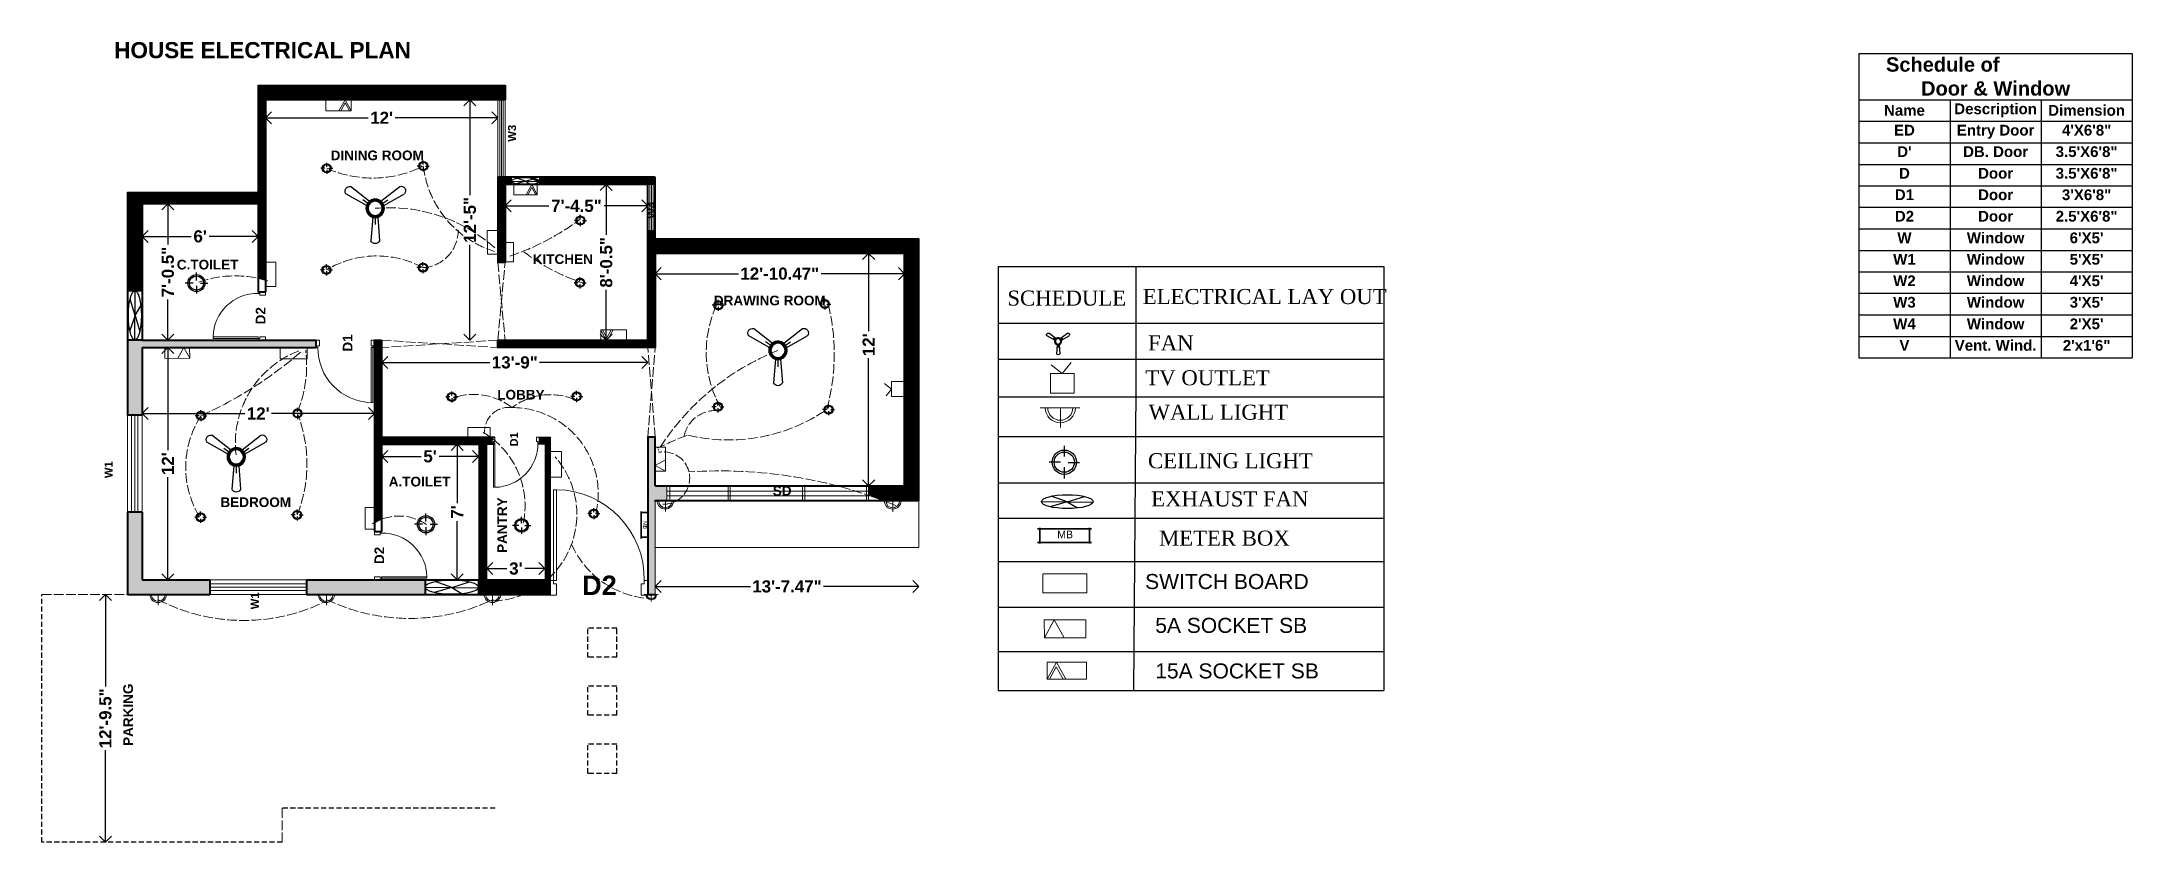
# Model space of a CAD drawing. Header units: inches. Extents: x 463 to 1759, y 367 to 863.
import ezdxf
from ezdxf.enums import TextEntityAlignment as Align

# ---------------------------------------------------------------- set-up
doc = ezdxf.new("R2010")
doc.units = ezdxf.units.IN
doc.header["$LTSCALE"] = 0.5
doc.header["$MEASUREMENT"] = 0
for name, pattern in [('ACAD_ISO02W100', [15, 12, -3]), ('CONTINUA', [0]), ('HIDDEN', [9.525, 6.35, -3.175])]:
    doc.linetypes.add(name, pattern=pattern)
doc.layers.get('0').update_dxf_attribs({"true_color": 0xf5a14d})
for name, color, linetype, lineweight in [('DIMENSION', 7, 'CONTINUA', 9), ('door', 1, 'Continuous', 13), ('elec', 215, 'Continuous', 25), ('ELECTRICAL', 11, 'Continuous', 25), ('FALSE CEILING LIGHTS', 30, 'Continuous', 20), ('Fan', 153, 'Continuous', 20), ('OPENING', 7, 'ACAD_ISO02W100', 20), ('SITE', 247, 'Continuous', 35), ('STAIRS', 7, 'Continuous', 20), ('text', 7, 'Continuous', 30), ('TITLE', 7, 'Continuous', 20), ('Wall', 7, 'Continuous', 40), ('WALL HATCH', 251, 'Continuous', 5), ('walls', 22, 'Continuous', 40), ('working', 6, 'Continuous', 18)]:
    doc.layers.add(name, color=color, linetype=linetype, lineweight=lineweight)
doc.layers.add('DIMENSION TEXT', color=7, linetype='Continuous')
doc.layers.add('Roof', color=7, linetype='HIDDEN')
doc.layers.add('LAWN', color=170, linetype='Continuous', lineweight=5, plot=False)
doc.layers.add('WINDOW', color=7, linetype='Continuous', lineweight=13, true_color=0xff7070)
doc.styles.add('ARIAL', font='arial.ttf')
doc.styles.get("Standard").update_dxf_attribs({"font": 'arialbd.ttf'})
doc.dimstyles.new('ISO-25', dxfattribs={"dimscale": 3, "dimtxt": 2.5, "dimasz": 2.5, "dimexe": 1.25, "dimexo": 0.625, "dimtad": 0, "dimlunit": 3, "dimtxsty": 'Standard', "dimblk": 'OPEN90', "dimcen": 2.5, "dimse1": 1, "dimse2": 1, "dimclrd": 2, "dimadec": 0, "dimazin": 0, "dimtfac": 1, "dimtmove": 0, "dimatfit": 3, "dimfxl": 1, "dimarcsym": 0})
pattern_1 = [(45, (2755.94689, 815.86525), (-0.0883883476, 0.0883883476), [])]

msp = doc.modelspace()

# ---------------------------------------------------------------- texts
at = {"layer": 'DIMENSION TEXT'}
for s, p in [('DINING ROOM', (642.181, 789.8)), ('C.TOILET', (546.848, 722.117)), ('KITCHEN', (767.419, 725.527)), ('DRAWING ROOM', (879.644, 699.894)), ('LOBBY', (745.452, 641.513)), ('A.TOILET', (678.187, 587.688)), ('SD', (916.184, 581.966)), ('BEDROOM', (573.899, 574.926))]:
    msp.add_text(s, height=6, dxfattribs=at).set_placement(p)
for s, p in [('PANTRY', (751.458, 546.48)), ('PARKING', (519.653, 426.909))]:
    msp.add_text(s, height=6, rotation=90, dxfattribs=at).set_placement(p)
at = {"layer": 'door'}
for s, height, p in [('D2', 6, (601.755, 688.091)), ('D1', 6, (655.697, 671.187)), ('D1', 4.851, (758.199, 612.552)), ('D2', 6, (675.339, 539.591))]:
    msp.add_text(s, height=height, rotation=90, dxfattribs=at).set_placement(p)
msp.add_text('D2', height=12.064, dxfattribs=at).set_placement((797.968, 520.39))
at = {"layer": 'text', "ltscale": 0.1, "style": 'ARIAL'}
msp.add_text('SWITCH BOARD', height=9.33296, dxfattribs=at).set_placement((1146.949, 524.122))
at = {"layer": 'text', "color": 7, "ltscale": 0.1, "true_color": 0xffffff, "char_height": 9.33296, "attachment_point": 1, "style": 'ARIAL'}
for s, insert, width in [('{\\fTimes New Roman|b0|i0|c0|p18;SCHEDULE}', (1061.587, 709.047), 33.11557), ('{\\fTimes New Roman|b0|i0|c0|p18;ELECTRICAL LAY OUT}', (1145.519, 710.022), 261.09596), ('{\\fTimes New Roman|b0|i0|c0|p18;FAN}', (1148.801, 681.277), 33.11557), ('{\\fTimes New Roman|b0|i0|c0|p18;TV OUTLET}', (1147.099, 659.685), 90.74209), ('{\\fTimes New Roman|b0|i0|c0|p18;WALL LIGHT}', (1149.085, 638.356), 115.02062), ('{\\fTimes New Roman|b0|i0|c0|p18;CEILING LIGHT}', (1148.745, 608.287), 114.17541), ('{\\fTimes New Roman|b0|i0|c0|p18;EXHAUST FAN}', (1150.705, 584.597), 114.11718)]:
    msp.add_mtext(s, dxfattribs=dict(at, insert=insert, width=width))
at = {"layer": 'text', "ltscale": 0.1, "insert": (1155.552, 560.327), "char_height": 9.33296, "width": 99.30618, "attachment_point": 1, "style": 'ARIAL'}
msp.add_mtext('{\\fTimes New Roman|b0|i0|c0|p18;METER BOX}', dxfattribs=at)
at = {"layer": 'Wall', "lineweight": 5, "attachment_point": 1}
for s, width, insert, char_height in [('HOUSE ELECTRICAL PLAN', 277.64594, (508.017, 863.004), 10), ('{\\fArial|b0|i0|c0|p34;5A SOCKET SB}', 141.53266, (1153.225, 506.281), 9.33), ('{\\fArial|b0|i0|c0|p34;15A SOCKET SB}', 141.53266, (1153.225, 478.062), 9.33)]:
    msp.add_mtext_dynamic_manual_height_columns(s, width=width, gutter_width=90, heights=[0], dxfattribs=dict(at, insert=insert, char_height=char_height))
at = {"layer": 'WINDOW', "lineweight": 5}
for s, p in [('W3', (757.083, 801.276)), ('W4', (843.583, 753.636)), ('W1', (507.027, 592.84)), ('W1', (597.698, 511.59))]:
    msp.add_text(s, height=5, rotation=90, dxfattribs=at).set_placement(p)

# ---------------------------------------------------------------- blocks, each defined once
blk = doc.blocks.new('_Open90')
at = {"color": 0, "linetype": 'ByBlock', "lineweight": -2}
for p, q in [((0, 0), (-1, 0)), ((-0.5, 0.5), (0, 0)), ((0, 0), (-0.5, -0.5))]:
    blk.add_line(p, q, dxfattribs=at)
blk = doc.blocks.new('*D4')
at = {"layer": 'Defpoints', "color": 0, "lineweight": 5, "transparency": 16777216}
for p in [(525.3, 673.8), (541.3, 673.8), (525.3, 529.8)]:
    blk.add_point(p, dxfattribs=at)
at = {"layer": 'DIMENSION', "color": 2, "lineweight": -2, "transparency": 16777216}
for p, q in [((541.3, 666.3), (541.3, 610.1)), ((541.3, 537.3), (541.3, 593.5))]:
    blk.add_line(p, q, dxfattribs=at)
at = {"layer": 'DIMENSION', "color": 2, "lineweight": -2, "transparency": 16777216, "xscale": 7.5, "yscale": 7.5, "zscale": 7.5}
for p, rotation in [((541.3, 673.8), 90), ((541.3, 529.8), 270)]:
    blk.add_blockref('_Open90', p, dxfattribs=dict(at, rotation=rotation))
at = {"layer": 'DIMENSION', "color": 0, "transparency": 16777216, "insert": (541.3, 601.8), "char_height": 7.5, "attachment_point": 5, "rotation": 90}
blk.add_mtext("12'", dxfattribs=at)
blk = doc.blocks.new('*D5')
at = {"layer": 'Defpoints', "color": 0, "lineweight": 5, "transparency": 16777216}
for p in [(525.3, 762.8), (541.3, 762.8), (525.3, 678.3)]:
    blk.add_point(p, dxfattribs=at)
at = {"layer": 'DIMENSION', "color": 2, "lineweight": -2, "transparency": 16777216}
for p, q in [((541.3, 755.3), (541.3, 737.6)), ((541.3, 685.8), (541.3, 703.5))]:
    blk.add_line(p, q, dxfattribs=at)
at = {"layer": 'DIMENSION', "color": 2, "lineweight": -2, "transparency": 16777216, "xscale": 7.5, "yscale": 7.5, "zscale": 7.5}
for p, rotation in [((541.3, 762.8), 90), ((541.3, 678.3), 270)]:
    blk.add_blockref('_Open90', p, dxfattribs=dict(at, rotation=rotation))
at = {"layer": 'DIMENSION', "color": 0, "transparency": 16777216, "insert": (541.3, 720.5), "char_height": 7.5, "attachment_point": 5, "rotation": 90}
blk.add_mtext('7\'-0.5"', dxfattribs=at)
blk = doc.blocks.new('*D6')
at = {"layer": 'Defpoints', "color": 0, "lineweight": 5, "transparency": 16777216}
for p in [(720.6, 613.8), (734.1, 613.8), (745.8, 529.8)]:
    blk.add_point(p, dxfattribs=at)
at = {"layer": 'DIMENSION', "color": 2, "lineweight": -2, "transparency": 16777216}
for p, q in [((720.6, 606.3), (720.6, 577.4)), ((720.6, 537.3), (720.6, 566.2))]:
    blk.add_line(p, q, dxfattribs=at)
at = {"layer": 'DIMENSION', "color": 2, "lineweight": -2, "transparency": 16777216, "xscale": 7.5, "yscale": 7.5, "zscale": 7.5}
for p, rotation in [((720.6, 613.8), 90), ((720.6, 529.8), 270)]:
    blk.add_blockref('_Open90', p, dxfattribs=dict(at, rotation=rotation))
at = {"layer": 'DIMENSION', "color": 0, "transparency": 16777216, "insert": (720.6, 571.8), "char_height": 7.5, "attachment_point": 5, "rotation": 90}
blk.add_mtext("7'", dxfattribs=at)
blk = doc.blocks.new('*D7')
at = {"layer": 'Defpoints', "color": 0, "lineweight": 5, "transparency": 16777216}
for p in [(728.5, 827.3), (745.8, 827.3), (745.8, 678.3)]:
    blk.add_point(p, dxfattribs=at)
at = {"layer": 'DIMENSION', "color": 2, "lineweight": -2, "transparency": 16777216}
for p, q in [((728.5, 819.8), (728.5, 768.2)), ((728.5, 685.8), (728.5, 737.4))]:
    blk.add_line(p, q, dxfattribs=at)
at = {"layer": 'DIMENSION', "color": 2, "lineweight": -2, "transparency": 16777216, "xscale": 7.5, "yscale": 7.5, "zscale": 7.5}
for p, rotation in [((728.5, 827.3), 90), ((728.5, 678.3), 270)]:
    blk.add_blockref('_Open90', p, dxfattribs=dict(at, rotation=rotation))
at = {"layer": 'DIMENSION', "color": 0, "transparency": 16777216, "insert": (728.5, 752.8), "char_height": 7.5, "attachment_point": 5, "rotation": 90}
blk.add_mtext('12\'-5"', dxfattribs=at)
blk = doc.blocks.new('*D8')
at = {"layer": 'Defpoints', "color": 0, "lineweight": 5, "transparency": 16777216}
for p in [(838.8, 774.8), (813, 678.3), (838.8, 678.3)]:
    blk.add_point(p, dxfattribs=at)
at = {"layer": 'DIMENSION', "color": 2, "lineweight": -2, "transparency": 16777216}
for p, q in [((813, 767.3), (813, 743.6)), ((813, 685.8), (813, 709.5))]:
    blk.add_line(p, q, dxfattribs=at)
at = {"layer": 'DIMENSION', "color": 2, "lineweight": -2, "transparency": 16777216, "xscale": 7.5, "yscale": 7.5, "zscale": 7.5}
for p, rotation in [((813, 774.8), 90), ((813, 678.3), 270)]:
    blk.add_blockref('_Open90', p, dxfattribs=dict(at, rotation=rotation))
at = {"layer": 'DIMENSION', "color": 0, "transparency": 16777216, "insert": (813, 726.5), "char_height": 7.5, "attachment_point": 5, "rotation": 90}
blk.add_mtext('8\'-0.5"', dxfattribs=at)
blk = doc.blocks.new('*D9')
at = {"layer": 'Defpoints', "color": 0, "lineweight": 5, "transparency": 16777216}
for p in [(525.3, 637.7), (669.3, 637.7), (669.3, 632.9)]:
    blk.add_point(p, dxfattribs=at)
at = {"layer": 'DIMENSION', "color": 2, "lineweight": -2, "transparency": 16777216}
for p, q in [((532.8, 632.9), (589, 632.9)), ((661.8, 632.9), (605.6, 632.9))]:
    blk.add_line(p, q, dxfattribs=at)
at = {"layer": 'DIMENSION', "color": 2, "lineweight": -2, "transparency": 16777216, "xscale": 7.5, "yscale": 7.5, "zscale": 7.5, "rotation": 180}
blk.add_blockref('_Open90', (525.3, 632.9), dxfattribs=at)
at = {"layer": 'DIMENSION', "color": 2, "lineweight": -2, "transparency": 16777216, "xscale": 7.5, "yscale": 7.5, "zscale": 7.5}
blk.add_blockref('_Open90', (669.3, 632.9), dxfattribs=at)
at = {"layer": 'DIMENSION', "color": 0, "transparency": 16777216, "insert": (597.3, 632.9), "char_height": 7.5, "attachment_point": 5}
blk.add_mtext("12'", dxfattribs=at)
blk = doc.blocks.new('*D10')
at = {"layer": 'Defpoints', "color": 0, "lineweight": 5, "transparency": 16777216}
for p in [(525.3, 742.3), (597.3, 742.6), (597.3, 742.3)]:
    blk.add_point(p, dxfattribs=at)
at = {"layer": 'DIMENSION', "color": 2, "lineweight": -2, "transparency": 16777216}
for p, q in [((532.8, 742.6), (555.7, 742.6)), ((589.8, 742.6), (566.9, 742.6))]:
    blk.add_line(p, q, dxfattribs=at)
at = {"layer": 'DIMENSION', "color": 2, "lineweight": -2, "transparency": 16777216, "xscale": 7.5, "yscale": 7.5, "zscale": 7.5, "rotation": 180}
blk.add_blockref('_Open90', (525.3, 742.6), dxfattribs=at)
at = {"layer": 'DIMENSION', "color": 2, "lineweight": -2, "transparency": 16777216, "xscale": 7.5, "yscale": 7.5, "zscale": 7.5}
blk.add_blockref('_Open90', (597.3, 742.6), dxfattribs=at)
at = {"layer": 'DIMENSION', "color": 0, "transparency": 16777216, "insert": (561.3, 742.6), "char_height": 7.5, "attachment_point": 5}
blk.add_mtext("6'", dxfattribs=at)
blk = doc.blocks.new('*D11')
at = {"layer": 'Defpoints', "color": 0, "lineweight": 5, "transparency": 16777216}
for p in [(601.8, 815.4), (745.8, 816.1), (745.8, 815.4)]:
    blk.add_point(p, dxfattribs=at)
at = {"layer": 'DIMENSION', "color": 2, "lineweight": -2, "transparency": 16777216}
for p, q in [((609.3, 816.1), (665.5, 816.1)), ((738.3, 816.1), (682.1, 816.1))]:
    blk.add_line(p, q, dxfattribs=at)
at = {"layer": 'DIMENSION', "color": 2, "lineweight": -2, "transparency": 16777216, "xscale": 7.5, "yscale": 7.5, "zscale": 7.5, "rotation": 180}
blk.add_blockref('_Open90', (601.8, 816.1), dxfattribs=at)
at = {"layer": 'DIMENSION', "color": 2, "lineweight": -2, "transparency": 16777216, "xscale": 7.5, "yscale": 7.5, "zscale": 7.5}
blk.add_blockref('_Open90', (745.8, 816.1), dxfattribs=at)
at = {"layer": 'DIMENSION', "color": 0, "transparency": 16777216, "insert": (673.8, 816.1), "char_height": 7.5, "attachment_point": 5}
blk.add_mtext("12'", dxfattribs=at)
blk = doc.blocks.new('*D12')
at = {"layer": 'Defpoints', "color": 0, "lineweight": 5, "transparency": 16777216}
for p in [(750.3, 769.2), (838.8, 769.2), (838.8, 761.5)]:
    blk.add_point(p, dxfattribs=at)
at = {"layer": 'DIMENSION', "color": 2, "lineweight": -2, "transparency": 16777216}
for p, q in [((757.8, 761.5), (777.5, 761.5)), ((831.3, 761.5), (811.6, 761.5))]:
    blk.add_line(p, q, dxfattribs=at)
at = {"layer": 'DIMENSION', "color": 2, "lineweight": -2, "transparency": 16777216, "xscale": 7.5, "yscale": 7.5, "zscale": 7.5, "rotation": 180}
blk.add_blockref('_Open90', (750.3, 761.5), dxfattribs=at)
at = {"layer": 'DIMENSION', "color": 2, "lineweight": -2, "transparency": 16777216, "xscale": 7.5, "yscale": 7.5, "zscale": 7.5}
blk.add_blockref('_Open90', (838.8, 761.5), dxfattribs=at)
at = {"layer": 'DIMENSION', "color": 0, "transparency": 16777216, "insert": (794.5, 761.5), "char_height": 7.5, "attachment_point": 5}
blk.add_mtext('7\'-4.5"', dxfattribs=at)
blk = doc.blocks.new('*D13')
at = {"layer": 'Defpoints', "color": 0, "lineweight": 5, "transparency": 16777216}
for p in [(673.8, 661.8), (838.8, 670.6), (838.8, 664.5)]:
    blk.add_point(p, dxfattribs=at)
at = {"layer": 'DIMENSION', "color": 2, "lineweight": -2, "transparency": 16777216}
for p, q in [((681.3, 664.5), (740.9, 664.5)), ((831.3, 664.5), (771.7, 664.5))]:
    blk.add_line(p, q, dxfattribs=at)
at = {"layer": 'DIMENSION', "color": 2, "lineweight": -2, "transparency": 16777216, "xscale": 7.5, "yscale": 7.5, "zscale": 7.5, "rotation": 180}
blk.add_blockref('_Open90', (673.8, 664.5), dxfattribs=at)
at = {"layer": 'DIMENSION', "color": 2, "lineweight": -2, "transparency": 16777216, "xscale": 7.5, "yscale": 7.5, "zscale": 7.5}
blk.add_blockref('_Open90', (838.8, 664.5), dxfattribs=at)
at = {"layer": 'DIMENSION', "color": 0, "transparency": 16777216, "insert": (756.3, 664.5), "char_height": 7.5, "attachment_point": 5}
blk.add_mtext('13\'-9"', dxfattribs=at)
blk = doc.blocks.new('*T20')
at = {"layer": 'TITLE', "color": 0, "linetype": 'ByBlock', "lineweight": -2, "transparency": 16777216}
for p, q in [((0, 0), (169.4, 0)), ((0, 0), (0, -188.6)), ((169.4, 0), (169.4, -188.6)), ((0, -28.7), (169.4, -28.7)), ((56.5, -28.7), (56.5, -188.6)), ((112.9, -28.7), (112.9, -188.6)), ((0, -42), (169.4, -42)), ((0, -55.3), (169.4, -55.3)), ((0, -68.7), (169.4, -68.7)), ((0, -82), (169.4, -82)), ((0, -95.3), (169.4, -95.3)), ((0, -108.6), (169.4, -108.6)), ((0, -122), (169.4, -122)), ((0, -135.3), (169.4, -135.3)), ((0, -148.6), (169.4, -148.6)), ((0, -162), (169.4, -162)), ((0, -175.3), (169.4, -175.3)), ((0, -188.6), (169.4, -188.6))]:
    blk.add_line(p, q, dxfattribs=at)
at = {"layer": 'TITLE', "color": 0, "transparency": 16777216}
for s, insert, char_height, width, attachment_point in [('Schedule of                    Door & Window', (84.7, -14.3), 8.886, 164.91, 5), ('Name', (28.2, -35.3), 6.66, 52.008, 5), ('Description', (84.7, -35.3), 6.664, 52.008, 5), ('Dimension', (141.1, -35.3), 6.66, 52.008, 5), ('ED', (28.2, -44.2), 6.66, 52.008, 2), ('Entry Door', (84.7, -44.2), 6.66, 52.008, 2), ('4\'X6\'8"', (141.1, -44.2), 6.66, 52.008, 2), ("D'", (28.2, -57.5), 6.66, 52.008, 2), ('DB. Door', (84.7, -57.5), 6.66, 52.008, 2), ('3.5\'X6\'8"', (141.1, -57.5), 6.66, 52.008, 2), ('D', (28.2, -70.9), 6.66, 52.008, 2), ('Door', (84.7, -70.9), 6.66, 52.008, 2), ('3.5\'X6\'8"', (141.1, -70.9), 6.66, 52.008, 2), ('D1', (28.2, -84.2), 6.66, 52.008, 2), ('Door', (84.7, -84.2), 6.66, 52.008, 2), ('3\'X6\'8"', (141.1, -84.2), 6.66, 52.008, 2), ('D2', (28.2, -97.5), 6.66, 52.008, 2), ('Door', (84.7, -97.5), 6.66, 52.008, 2), ('2.5\'X6\'8"', (141.1, -97.5), 6.66, 52.008, 2), ('W', (28.2, -110.9), 6.66, 52.008, 2), ('Window', (84.7, -110.9), 6.66, 52.008, 2), ("6'X5'", (141.1, -110.9), 6.66, 52.008, 2), ('W1', (28.2, -124.2), 6.66, 52.008, 2), ('Window', (84.7, -124.2), 6.66, 52.008, 2), ("5'X5'", (141.1, -124.2), 6.66, 52.008, 2), ('W2', (28.2, -137.5), 6.66, 52.008, 2), ('Window', (84.7, -137.5), 6.66, 52.008, 2), ("4'X5'", (141.1, -137.5), 6.66, 52.008, 2), ('W3', (28.2, -150.8), 6.66, 52.008, 2), ('Window', (84.7, -150.8), 6.66, 52.008, 2), ("3'X5'", (141.1, -150.8), 6.66, 52.008, 2), ('W4', (28.2, -164.2), 6.66, 52.008, 2), ('Window', (84.7, -164.2), 6.66, 52.008, 2), ("2'X5'", (141.1, -164.2), 6.66, 52.008, 2), ('V', (28.2, -177.5), 6.66, 52.008, 2), ('Vent. Wind.', (84.7, -177.5), 6.664, 52.008, 2), ('2\'x1\'6"', (141.1, -177.5), 6.66, 52.008, 2)]:
    blk.add_mtext(s, dxfattribs=dict(at, insert=insert, char_height=char_height, width=width, attachment_point=attachment_point))
blk = doc.blocks.new('*D21')
at = {"layer": 'Defpoints', "color": 0, "lineweight": 5, "transparency": 16777216}
for p in [(673.8, 606.3), (733.8, 606.3), (733.8, 606.3)]:
    blk.add_point(p, dxfattribs=at)
at = {"layer": 'DIMENSION', "color": 2, "lineweight": -2, "transparency": 16777216}
for p, q in [((681.3, 606.3), (698.2, 606.3)), ((726.3, 606.3), (709.4, 606.3))]:
    blk.add_line(p, q, dxfattribs=at)
at = {"layer": 'DIMENSION', "color": 2, "lineweight": -2, "transparency": 16777216, "xscale": 7.5, "yscale": 7.5, "zscale": 7.5, "rotation": 180}
blk.add_blockref('_Open90', (673.8, 606.3), dxfattribs=at)
at = {"layer": 'DIMENSION', "color": 2, "lineweight": -2, "transparency": 16777216, "xscale": 7.5, "yscale": 7.5, "zscale": 7.5}
blk.add_blockref('_Open90', (733.8, 606.3), dxfattribs=at)
at = {"layer": 'DIMENSION', "color": 0, "lineweight": 5, "transparency": 16777216, "insert": (703.8, 606.3), "char_height": 7.5, "attachment_point": 5}
blk.add_mtext("5'", dxfattribs=at)
blk = doc.blocks.new('*D22')
at = {"layer": 'Defpoints', "color": 0, "lineweight": 5, "transparency": 16777216}
for p in [(739, 545.5), (775, 545.5), (775, 536.8)]:
    blk.add_point(p, dxfattribs=at)
at = {"layer": 'DIMENSION', "color": 2, "lineweight": -2, "transparency": 16777216}
for p, q in [((746.5, 536.8), (751.4, 536.8)), ((767.5, 536.8), (762.6, 536.8))]:
    blk.add_line(p, q, dxfattribs=at)
at = {"layer": 'DIMENSION', "color": 2, "lineweight": -2, "transparency": 16777216, "xscale": 7.5, "yscale": 7.5, "zscale": 7.5, "rotation": 180}
blk.add_blockref('_Open90', (739, 536.8), dxfattribs=at)
at = {"layer": 'DIMENSION', "color": 2, "lineweight": -2, "transparency": 16777216, "xscale": 7.5, "yscale": 7.5, "zscale": 7.5}
blk.add_blockref('_Open90', (775, 536.8), dxfattribs=at)
at = {"layer": 'DIMENSION', "color": 0, "lineweight": 5, "transparency": 16777216, "insert": (757, 536.8), "char_height": 7.5, "attachment_point": 5}
blk.add_mtext("3'", dxfattribs=at)
blk = doc.blocks.new('*D23')
at = {"layer": 'Defpoints', "color": 0, "lineweight": 5, "transparency": 16777216}
for p in [(843.3, 719.5), (997.8, 719.5), (997.8, 719.5)]:
    blk.add_point(p, dxfattribs=at)
at = {"layer": 'DIMENSION', "color": 2, "lineweight": -2, "transparency": 16777216}
for p, q in [((850.8, 719.5), (894.9, 719.5)), ((990.3, 719.5), (946.1, 719.5))]:
    blk.add_line(p, q, dxfattribs=at)
at = {"layer": 'DIMENSION', "color": 2, "lineweight": -2, "transparency": 16777216, "xscale": 7.5, "yscale": 7.5, "zscale": 7.5, "rotation": 180}
blk.add_blockref('_Open90', (843.3, 719.5), dxfattribs=at)
at = {"layer": 'DIMENSION', "color": 2, "lineweight": -2, "transparency": 16777216, "xscale": 7.5, "yscale": 7.5, "zscale": 7.5}
blk.add_blockref('_Open90', (997.8, 719.5), dxfattribs=at)
at = {"layer": 'DIMENSION', "color": 0, "lineweight": 5, "transparency": 16777216, "insert": (920.5, 719.5), "char_height": 7.5, "attachment_point": 5}
blk.add_mtext('12\'-10.47"', dxfattribs=at)
blk = doc.blocks.new('*D24')
at = {"layer": 'Defpoints', "color": 0, "lineweight": 5, "transparency": 16777216}
for p in [(843.3, 549.9), (1006.8, 549.9), (1006.8, 525.7)]:
    blk.add_point(p, dxfattribs=at)
at = {"layer": 'DIMENSION', "color": 2, "lineweight": -2, "transparency": 16777216}
for p, q in [((850.8, 525.7), (902.3, 525.7)), ((999.3, 525.7), (947.7, 525.7))]:
    blk.add_line(p, q, dxfattribs=at)
at = {"layer": 'DIMENSION', "color": 2, "lineweight": -2, "transparency": 16777216, "xscale": 7.5, "yscale": 7.5, "zscale": 7.5, "rotation": 180}
blk.add_blockref('_Open90', (843.3, 525.7), dxfattribs=at)
at = {"layer": 'DIMENSION', "color": 2, "lineweight": -2, "transparency": 16777216, "xscale": 7.5, "yscale": 7.5, "zscale": 7.5}
blk.add_blockref('_Open90', (1006.8, 525.7), dxfattribs=at)
at = {"layer": 'DIMENSION', "color": 0, "lineweight": 5, "transparency": 16777216, "insert": (925, 525.7), "char_height": 7.5, "attachment_point": 5}
blk.add_mtext('13\'-7.47"', dxfattribs=at)
blk = doc.blocks.new('*D25')
at = {"layer": 'Defpoints', "color": 0, "lineweight": 5, "transparency": 16777216}
for p in [(489.7, 520.8), (489.7, 367.3), (502.6, 367.3)]:
    blk.add_point(p, dxfattribs=at)
at = {"layer": 'DIMENSION', "color": 2, "lineweight": -2, "transparency": 16777216}
for p, q in [((502.6, 513.3), (502.6, 463.8)), ((502.6, 374.8), (502.6, 424.3))]:
    blk.add_line(p, q, dxfattribs=at)
at = {"layer": 'DIMENSION', "color": 2, "lineweight": -2, "transparency": 16777216, "xscale": 7.5, "yscale": 7.5, "zscale": 7.5}
for p, rotation in [((502.6, 520.8), 90), ((502.6, 367.3), 270)]:
    blk.add_blockref('_Open90', p, dxfattribs=dict(at, rotation=rotation))
at = {"layer": 'DIMENSION', "color": 0, "lineweight": 5, "transparency": 16777216, "insert": (502.6, 444), "char_height": 7.5, "attachment_point": 5, "rotation": 90}
blk.add_mtext('12\'-9.5"', dxfattribs=at)
blk = doc.blocks.new('rt')
at = {"layer": 'Fan', "lineweight": 25}
for p, q in [((-193, -67), (-546, 134)), ((-144, 5), (-464, 256)), ((-174, -28), (-256, 27)), ((57, 5), (378, 256)), ((88, -28), (172, 30)), ((107, -67), (460, 134)), ((-86, -269), (-118, -674)), ((-43, -275), (-43, -397)), ((0, -269), (32, -674))]:
    blk.add_line(p, q, dxfattribs=at)
at = {"layer": 'Fan', "lineweight": 25, "extrusion": (0, 0, -1)}
for centre, major_axis, start_param, end_param in [((-481, 179), (0.1, 79.2), 4.113258, 6.498391), ((-43, -117), (0, 158), 1.57115539307202, 7.854340700251607), ((-43, -117), (0, 122), 1.57090327236213, 7.854088579541715), ((404, 185), (0, 75.8), -0.353221, 2.305667), ((-43, -641), (0.1, 81.9), 1.991559, 4.28803)]:
    blk.add_ellipse(centre, major_axis=major_axis, ratio=1, start_param=start_param, end_param=end_param, dxfattribs=at)
at = {"layer": 'Fan', "lineweight": 25}
for points, knots in [([(114, -117), (114, -123), (113, -129), (111, -144), (109, -154), (104, -172), (100, -181), (91, -199), (85, -207), (73, -222), (67, -229), (52, -242), (44, -248), (27, -258), (18, -262), (-1, -268), (-10, -270), (-29, -273), (-39, -274), (-59, -273), (-69, -272), (-88, -268), (-97, -264), (-115, -257), (-123, -252), (-140, -241), (-147, -235), (-161, -221), (-167, -213), (-178, -197), (-183, -188), (-191, -170), (-194, -161), (-198, -142), (-199, -132), (-200, -113), (-199, -103), (-197, -84), (-194, -74), (-188, -56), (-184, -47), (-174, -30), (-168, -22), (-155, -7), (-148, 0), (-133, 12), (-125, 17), (-107, 26), (-98, 30), (-80, 36), (-70, 38), (-51, 40), (-41, 40), (-21, 38), (-12, 37), (7, 32), (17, 28), (34, 20), (43, 15), (58, 3), (65, -4), (79, -18), (85, -26), (95, -42), (99, -51), (106, -69), (109, -79), (113, -98), (114, -107), (114, -117)], [1.571155, 1.571155, 1.571155, 1.571155, 1.682417, 1.682417, 1.869575, 1.869575, 2.056734, 2.056734, 2.243892, 2.243892, 2.43105, 2.43105, 2.618209, 2.618209, 2.805367, 2.805367, 2.992525, 2.992525, 3.179684, 3.179684, 3.366842, 3.366842, 3.554, 3.554, 3.741159, 3.741159, 3.928317, 3.928317, 4.115475, 4.115475, 4.302634, 4.302634, 4.489792, 4.489792, 4.67695, 4.67695, 4.864109, 4.864109, 5.051267, 5.051267, 5.238425, 5.238425, 5.425584, 5.425584, 5.612742, 5.612742, 5.7999, 5.7999, 5.987059, 5.987059, 6.174217, 6.174217, 6.361375, 6.361375, 6.548534, 6.548534, 6.735692, 6.735692, 6.92285, 6.92285, 7.110009, 7.110009, 7.297167, 7.297167, 7.484326, 7.484326, 7.671484, 7.671484, 7.854341, 7.854341, 7.854341, 7.854341]), ([(113, -117), (113, -123), (112, -129), (110, -144), (109, -154), (103, -172), (99, -181), (90, -198), (85, -206), (72, -222), (66, -229), (51, -241), (43, -247), (26, -257), (17, -261), (-1, -267), (-11, -270), (-30, -272), (-40, -273), (-59, -272), (-69, -271), (-88, -266), (-97, -263), (-115, -255), (-123, -251), (-139, -240), (-147, -233), (-161, -220), (-167, -212), (-178, -196), (-182, -187), (-190, -169), (-193, -160), (-197, -141), (-198, -131), (-199, -112), (-198, -102), (-195, -83), (-193, -74), (-186, -55), (-182, -46), (-172, -30), (-167, -22), (-154, -7), (-147, 0), (-131, 12), (-123, 17), (-106, 26), (-97, 29), (-78, 35), (-69, 37), (-49, 39), (-40, 39), (-20, 37), (-11, 36), (8, 30), (17, 27), (35, 18), (43, 13), (59, 1), (66, -5), (79, -20), (85, -28), (95, -44), (99, -53), (106, -71), (109, -81), (112, -99), (113, -108), (113, -117)], [1.571155, 1.571155, 1.571155, 1.571155, 1.682595, 1.682595, 1.870054, 1.870054, 2.057512, 2.057512, 2.24497, 2.24497, 2.432429, 2.432429, 2.619887, 2.619887, 2.807346, 2.807346, 2.994804, 2.994804, 3.182262, 3.182262, 3.369721, 3.369721, 3.557179, 3.557179, 3.744637, 3.744637, 3.932096, 3.932096, 4.119554, 4.119554, 4.307013, 4.307013, 4.494471, 4.494471, 4.681929, 4.681929, 4.869388, 4.869388, 5.056846, 5.056846, 5.244304, 5.244304, 5.431763, 5.431763, 5.619221, 5.619221, 5.80668, 5.80668, 5.994138, 5.994138, 6.181596, 6.181596, 6.369055, 6.369055, 6.556513, 6.556513, 6.743971, 6.743971, 6.93143, 6.93143, 7.118888, 7.118888, 7.306347, 7.306347, 7.493805, 7.493805, 7.681263, 7.681263, 7.854341, 7.854341, 7.854341, 7.854341]), ([(111, -117), (111, -123), (111, -128), (109, -145), (106, -157), (99, -176), (96, -185), (87, -201), (81, -208), (69, -223), (63, -230), (48, -242), (40, -247), (23, -257), (14, -260), (-4, -266), (-14, -269), (-33, -271), (-42, -271), (-62, -270), (-71, -269), (-90, -264), (-99, -261), (-117, -253), (-125, -248), (-141, -237), (-148, -230), (-161, -217), (-167, -209), (-178, -193), (-182, -184), (-189, -166), (-192, -157), (-196, -138), (-197, -129), (-197, -109), (-197, -100), (-193, -81), (-191, -71), (-184, -53), (-180, -45), (-170, -28), (-164, -20), (-151, -6), (-144, 0), (-128, 12), (-120, 17), (-103, 26), (-94, 29), (-75, 34), (-66, 36), (-46, 37), (-37, 37), (-18, 35), (-8, 33), (10, 28), (19, 24), (36, 15), (45, 10), (60, -2), (67, -8), (79, -23), (85, -31), (95, -47), (99, -56), (105, -74), (108, -83), (110, -101), (111, -109), (111, -117)], [1.571155, 1.571155, 1.571155, 1.571155, 1.682583, 1.682583, 1.905437, 1.905437, 2.085387, 2.085387, 2.265337, 2.265337, 2.449491, 2.449491, 2.63712, 2.63712, 2.824975, 2.824975, 3.012665, 3.012665, 3.20022, 3.20022, 3.387709, 3.387709, 3.575174, 3.575174, 3.762633, 3.762633, 3.95009, 3.95009, 4.137548, 4.137548, 4.325007, 4.325007, 4.512465, 4.512465, 4.699923, 4.699923, 4.887382, 4.887382, 5.07484, 5.07484, 5.262299, 5.262299, 5.449757, 5.449757, 5.637215, 5.637215, 5.824674, 5.824674, 6.012132, 6.012132, 6.19959, 6.19959, 6.387049, 6.387049, 6.574507, 6.574507, 6.761966, 6.761966, 6.949424, 6.949424, 7.136882, 7.136882, 7.324341, 7.324341, 7.51161, 7.51161, 7.696872, 7.696872, 7.854341, 7.854341, 7.854341, 7.854341]), ([(110, -117), (110, -123), (110, -128), (108, -144), (106, -153), (100, -171), (97, -180), (88, -197), (82, -205), (70, -220), (64, -227), (49, -240), (41, -245), (24, -255), (16, -259), (-3, -265), (-12, -267), (-31, -270), (-41, -270), (-60, -270), (-69, -268), (-88, -264), (-97, -261), (-115, -253), (-123, -248), (-139, -237), (-146, -231), (-160, -217), (-166, -209), (-176, -193), (-181, -185), (-188, -167), (-191, -158), (-195, -139), (-196, -129), (-196, -110), (-196, -101), (-192, -82), (-190, -72), (-183, -54), (-179, -46), (-169, -29), (-163, -21), (-150, -7), (-143, -1), (-128, 11), (-120, 16), (-102, 25), (-93, 28), (-75, 33), (-65, 35), (-46, 36), (-37, 36), (-18, 34), (-8, 32), (10, 27), (19, 23), (36, 14), (44, 9), (59, -3), (66, -10), (79, -24), (85, -32), (94, -49), (98, -57), (105, -75), (107, -85), (109, -102), (110, -109), (110, -117)], [1.571155, 1.571155, 1.571155, 1.571155, 1.683047, 1.683047, 1.871266, 1.871266, 2.059486, 2.059486, 2.247705, 2.247705, 2.435924, 2.435924, 2.624143, 2.624143, 2.812362, 2.812362, 3.000581, 3.000581, 3.1888, 3.1888, 3.377019, 3.377019, 3.565239, 3.565239, 3.753458, 3.753458, 3.941677, 3.941677, 4.129896, 4.129896, 4.318115, 4.318115, 4.506334, 4.506334, 4.694553, 4.694553, 4.882772, 4.882772, 5.070992, 5.070992, 5.259211, 5.259211, 5.44743, 5.44743, 5.635649, 5.635649, 5.823868, 5.823868, 6.012087, 6.012087, 6.200306, 6.200306, 6.388525, 6.388525, 6.576744, 6.576744, 6.764964, 6.764964, 6.953183, 6.953183, 7.141402, 7.141402, 7.329621, 7.329621, 7.51784, 7.51784, 7.706059, 7.706059, 7.854341, 7.854341, 7.854341, 7.854341]), ([(109, -117), (109, -123), (108, -128), (106, -145), (104, -156), (97, -176), (93, -184), (84, -200), (79, -207), (67, -221), (61, -228), (46, -240), (38, -245), (21, -255), (13, -258), (-6, -264), (-15, -266), (-34, -269), (-43, -269), (-62, -268), (-72, -266), (-90, -261), (-99, -258), (-117, -250), (-125, -245), (-140, -234), (-147, -228), (-160, -214), (-166, -206), (-176, -190), (-181, -182), (-188, -164), (-190, -155), (-194, -136), (-195, -127), (-195, -107), (-194, -98), (-190, -79), (-188, -70), (-181, -52), (-176, -44), (-166, -28), (-160, -20), (-147, -6), (-140, 0), (-125, 11), (-117, 16), (-99, 24), (-90, 27), (-72, 32), (-63, 34), (-44, 35), (-34, 35), (-15, 32), (-6, 30), (12, 24), (21, 21), (38, 12), (46, 6), (60, -6), (67, -13), (79, -27), (85, -35), (94, -52), (98, -60), (104, -78), (106, -88), (108, -103), (109, -110), (109, -117)], [1.571155, 1.571155, 1.571155, 1.571155, 1.68303, 1.68303, 1.906779, 1.906779, 2.087465, 2.087465, 2.268151, 2.268151, 2.452994, 2.452994, 2.641371, 2.641371, 2.82999, 2.82999, 3.018442, 3.018442, 3.206759, 3.206759, 3.395008, 3.395008, 3.583233, 3.583233, 3.771452, 3.771452, 3.959671, 3.959671, 4.147889, 4.147889, 4.336108, 4.336108, 4.524328, 4.524328, 4.712547, 4.712547, 4.900766, 4.900766, 5.088985, 5.088985, 5.277204, 5.277204, 5.465423, 5.465423, 5.653642, 5.653642, 5.841861, 5.841861, 6.030081, 6.030081, 6.2183, 6.2183, 6.406519, 6.406519, 6.594738, 6.594738, 6.782957, 6.782957, 6.971176, 6.971176, 7.159395, 7.159395, 7.347614, 7.347614, 7.535354, 7.535354, 7.721077, 7.721077, 7.854341, 7.854341, 7.854341, 7.854341]), ([(108, -117), (108, -123), (107, -128), (105, -145), (103, -156), (96, -175), (92, -183), (84, -199), (78, -207), (67, -220), (60, -227), (46, -239), (38, -244), (22, -253), (13, -257), (-5, -263), (-14, -265), (-33, -268), (-43, -268), (-62, -267), (-71, -265), (-89, -261), (-98, -258), (-115, -250), (-124, -245), (-139, -234), (-146, -227), (-159, -214), (-165, -206), (-175, -190), (-179, -182), (-186, -164), (-189, -155), (-193, -137), (-194, -127), (-194, -108), (-193, -99), (-190, -80), (-187, -71), (-180, -53), (-176, -45), (-166, -29), (-160, -21), (-147, -8), (-140, -1), (-125, 10), (-117, 15), (-100, 23), (-91, 26), (-72, 31), (-63, 33), (-44, 34), (-35, 34), (-16, 32), (-7, 30), (11, 24), (20, 20), (37, 11), (45, 6), (59, -6), (66, -13), (78, -27), (84, -35), (93, -51), (97, -60), (103, -78), (105, -87), (107, -103), (108, -110), (108, -117)], [1.571155, 1.571155, 1.571155, 1.571155, 1.683038, 1.683038, 1.906803, 1.906803, 2.08662, 2.08662, 2.266438, 2.266438, 2.446256, 2.446256, 2.635374, 2.635374, 2.824747, 2.824747, 3.013605, 3.013605, 3.202008, 3.202008, 3.390219, 3.390219, 3.578409, 3.578409, 3.766618, 3.766618, 3.954837, 3.954837, 4.143057, 4.143057, 4.331277, 4.331277, 4.519496, 4.519496, 4.707715, 4.707715, 4.895934, 4.895934, 5.084153, 5.084153, 5.272372, 5.272372, 5.460592, 5.460592, 5.648811, 5.648811, 5.83703, 5.83703, 6.025249, 6.025249, 6.213468, 6.213468, 6.401687, 6.401687, 6.589906, 6.589906, 6.778125, 6.778125, 6.966344, 6.966344, 7.154564, 7.154564, 7.342783, 7.342783, 7.530723, 7.530723, 7.717268, 7.717268, 7.854341, 7.854341, 7.854341, 7.854341]), ([(106, -117), (106, -123), (106, -128), (104, -144), (102, -154), (96, -172), (92, -181), (83, -198), (77, -205), (65, -220), (59, -226), (44, -238), (36, -243), (20, -252), (12, -256), (-6, -262), (-15, -264), (-34, -266), (-43, -266), (-62, -265), (-71, -264), (-90, -259), (-98, -256), (-115, -248), (-123, -243), (-139, -232), (-146, -226), (-158, -212), (-164, -205), (-174, -189), (-178, -181), (-185, -163), (-188, -154), (-191, -136), (-192, -126), (-192, -108), (-191, -98), (-188, -80), (-185, -71), (-178, -53), (-174, -45), (-164, -29), (-158, -22), (-146, -8), (-139, -2), (-123, 9), (-115, 14), (-98, 22), (-90, 25), (-71, 30), (-62, 31), (-44, 32), (-34, 32), (-16, 30), (-6, 28), (11, 22), (20, 18), (37, 9), (44, 4), (59, -8), (65, -14), (77, -29), (83, -36), (92, -53), (96, -61), (101, -79), (104, -88), (106, -104), (106, -110), (106, -117)], [1.571155, 1.571155, 1.571155, 1.571155, 1.683087, 1.683087, 1.887664, 1.887664, 2.077583, 2.077583, 2.268265, 2.268265, 2.455349, 2.455349, 2.642434, 2.642434, 2.828135, 2.828135, 3.017532, 3.017532, 3.206802, 3.206802, 3.395351, 3.395351, 3.583196, 3.583196, 3.771541, 3.771541, 3.959639, 3.959639, 4.148012, 4.148012, 4.336072, 4.336072, 4.524446, 4.524446, 4.712513, 4.712513, 4.900885, 4.900885, 5.08895, 5.08895, 5.277323, 5.277323, 5.465389, 5.465389, 5.653762, 5.653762, 5.841827, 5.841827, 6.0302, 6.0302, 6.218265, 6.218265, 6.406638, 6.406638, 6.594704, 6.594704, 6.783076, 6.783076, 6.971142, 6.971142, 7.159515, 7.159515, 7.3476, 7.3476, 7.535616, 7.535616, 7.721881, 7.721881, 7.854341, 7.854341, 7.854341, 7.854341]), ([(105, -117), (105, -123), (105, -128), (103, -143), (101, -152), (96, -170), (92, -179), (83, -195), (78, -203), (66, -218), (59, -224), (45, -236), (37, -242), (21, -251), (12, -255), (-6, -261), (-15, -263), (-33, -265), (-43, -265), (-61, -264), (-71, -263), (-89, -258), (-98, -255), (-115, -247), (-123, -242), (-138, -231), (-145, -225), (-158, -211), (-164, -204), (-174, -188), (-178, -180), (-185, -162), (-187, -153), (-191, -135), (-191, -125), (-191, -106), (-190, -97), (-187, -79), (-184, -70), (-177, -52), (-172, -44), (-162, -28), (-156, -21), (-143, -7), (-136, -1), (-121, 10), (-113, 14), (-96, 22), (-87, 25), (-68, 29), (-59, 31), (-40, 31), (-31, 31), (-12, 28), (-3, 26), (14, 20), (23, 16), (39, 7), (47, 1), (61, -11), (68, -18), (79, -33), (84, -41), (93, -57), (96, -66), (102, -84), (103, -93), (105, -107), (105, -112), (105, -117)], [1.571155, 1.571155, 1.571155, 1.571155, 1.68398, 1.68398, 1.873768, 1.873768, 2.063556, 2.063556, 2.253344, 2.253344, 2.443133, 2.443133, 2.632921, 2.632921, 2.822709, 2.822709, 3.012497, 3.012497, 3.202286, 3.202286, 3.392074, 3.392074, 3.581862, 3.581862, 3.77165, 3.77165, 3.961439, 3.961439, 4.151227, 4.151227, 4.341015, 4.341015, 4.530804, 4.530804, 4.720592, 4.720592, 4.91038, 4.91038, 5.100168, 5.100168, 5.289957, 5.289957, 5.479745, 5.479745, 5.669533, 5.669533, 5.859321, 5.859321, 6.04911, 6.04911, 6.238898, 6.238898, 6.428686, 6.428686, 6.618474, 6.618474, 6.808263, 6.808263, 6.998051, 6.998051, 7.187839, 7.187839, 7.377627, 7.377627, 7.567416, 7.567416, 7.757204, 7.757204, 7.854341, 7.854341, 7.854341, 7.854341]), ([(104, -117), (104, -122), (103, -128), (101, -144), (99, -155), (92, -174), (89, -182), (80, -198), (75, -205), (63, -219), (56, -225), (42, -237), (34, -242), (18, -251), (9, -254), (-8, -260), (-18, -262), (-36, -264), (-45, -264), (-64, -262), (-73, -261), (-91, -256), (-100, -253), (-116, -244), (-124, -240), (-139, -228), (-146, -222), (-158, -208), (-164, -201), (-173, -185), (-177, -176), (-184, -159), (-186, -150), (-189, -132), (-190, -122), (-189, -104), (-188, -95), (-184, -77), (-182, -68), (-174, -51), (-170, -42), (-159, -27), (-153, -20), (-140, -7), (-133, -1), (-118, 10), (-110, 14), (-93, 21), (-84, 24), (-66, 28), (-56, 29), (-38, 30), (-28, 29), (-10, 26), (-1, 24), (16, 17), (25, 13), (41, 4), (48, -2), (62, -14), (68, -21), (79, -36), (84, -44), (92, -60), (96, -69), (101, -87), (102, -96), (103, -109), (104, -113), (104, -117)], [1.571155, 1.571155, 1.571155, 1.571155, 1.683952, 1.683952, 1.909545, 1.909545, 2.091751, 2.091751, 2.273957, 2.273957, 2.460215, 2.460215, 2.650135, 2.650135, 2.840327, 2.840327, 3.030352, 3.030352, 3.220238, 3.220238, 3.410056, 3.410056, 3.59985, 3.59985, 3.789637, 3.789637, 3.979425, 3.979425, 4.169213, 4.169213, 4.359001, 4.359001, 4.548789, 4.548789, 4.738578, 4.738578, 4.928366, 4.928366, 5.118154, 5.118154, 5.307942, 5.307942, 5.497731, 5.497731, 5.687519, 5.687519, 5.877307, 5.877307, 6.067095, 6.067095, 6.256884, 6.256884, 6.446672, 6.446672, 6.63646, 6.63646, 6.826248, 6.826248, 7.016037, 7.016037, 7.205825, 7.205825, 7.395613, 7.395613, 7.584495, 7.584495, 7.773918, 7.773918, 7.854341, 7.854341, 7.854341, 7.854341]), ([(103, -117), (103, -122), (102, -128), (100, -144), (98, -155), (91, -174), (88, -182), (79, -197), (74, -204), (63, -218), (56, -224), (42, -235), (35, -241), (18, -249), (10, -253), (-8, -259), (-17, -261), (-35, -263), (-45, -263), (-63, -262), (-72, -260), (-90, -255), (-99, -252), (-115, -244), (-123, -239), (-138, -228), (-145, -222), (-157, -208), (-163, -201), (-172, -185), (-176, -177), (-183, -159), (-185, -151), (-188, -132), (-189, -123), (-189, -105), (-187, -96), (-184, -78), (-181, -69), (-174, -52), (-169, -44), (-159, -28), (-153, -21), (-140, -8), (-133, -2), (-118, 8), (-110, 13), (-93, 20), (-84, 23), (-66, 27), (-57, 28), (-39, 29), (-29, 28), (-11, 25), (-2, 23), (15, 17), (24, 13), (39, 3), (47, -2), (61, -14), (67, -21), (78, -36), (83, -44), (91, -60), (95, -69), (100, -86), (101, -96), (102, -109), (103, -113), (103, -117)], [1.571155, 1.571155, 1.571155, 1.571155, 1.683953, 1.683953, 1.909548, 1.909548, 2.090846, 2.090846, 2.272143, 2.272143, 2.453441, 2.453441, 2.64406, 2.64406, 2.834998, 2.834998, 3.025393, 3.025393, 3.215331, 3.215331, 3.405095, 3.405095, 3.594852, 3.594852, 3.784632, 3.784632, 3.974421, 3.974421, 4.164211, 4.164211, 4.354, 4.354, 4.543788, 4.543788, 4.733576, 4.733576, 4.923365, 4.923365, 5.113153, 5.113153, 5.302941, 5.302941, 5.492729, 5.492729, 5.682518, 5.682518, 5.872306, 5.872306, 6.062094, 6.062094, 6.251882, 6.251882, 6.441671, 6.441671, 6.631459, 6.631459, 6.821247, 6.821247, 7.011036, 7.011036, 7.200824, 7.200824, 7.390612, 7.390612, 7.579876, 7.579876, 7.770533, 7.770533, 7.854341, 7.854341, 7.854341, 7.854341]), ([(101, -117), (101, -122), (101, -128), (99, -143), (97, -153), (91, -171), (87, -180), (78, -196), (73, -203), (61, -217), (54, -224), (40, -235), (32, -240), (16, -249), (7, -252), (-11, -258), (-20, -260), (-38, -261), (-47, -261), (-66, -260), (-75, -258), (-93, -253), (-101, -249), (-118, -241), (-125, -236), (-140, -224), (-147, -218), (-159, -204), (-164, -196), (-173, -180), (-177, -172), (-183, -154), (-185, -145), (-187, -127), (-188, -117), (-186, -99), (-185, -90), (-180, -72), (-177, -63), (-169, -47), (-165, -39), (-154, -24), (-147, -17), (-134, -4), (-126, 1), (-111, 11), (-102, 15), (-85, 21), (-76, 24), (-58, 27), (-48, 27), (-30, 27), (-21, 26), (-3, 22), (6, 19), (23, 11), (31, 7), (46, -4), (53, -9), (66, -23), (72, -30), (81, -44), (85, -51), (92, -65), (94, -72), (98, -87), (100, -95), (101, -107), (101, -112), (101, -117)], [1.571155, 1.571155, 1.571155, 1.571155, 1.684002, 1.684002, 1.891297, 1.891297, 2.082887, 2.082887, 2.275049, 2.275049, 2.46721, 2.46721, 2.659371, 2.659371, 2.851533, 2.851533, 3.043694, 3.043694, 3.235856, 3.235856, 3.428017, 3.428017, 3.620179, 3.620179, 3.81234, 3.81234, 4.004501, 4.004501, 4.196663, 4.196663, 4.388824, 4.388824, 4.580986, 4.580986, 4.773147, 4.773147, 4.965308, 4.965308, 5.15747, 5.15747, 5.349631, 5.349631, 5.541793, 5.541793, 5.733954, 5.733954, 5.926116, 5.926116, 6.118277, 6.118277, 6.310438, 6.310438, 6.5026, 6.5026, 6.694761, 6.694761, 6.886923, 6.886923, 7.079084, 7.079084, 7.271245, 7.271245, 7.432659, 7.432659, 7.594073, 7.594073, 7.755486, 7.755486, 7.854341, 7.854341, 7.854341, 7.854341]), ([(100, -117), (100, -122), (100, -128), (98, -144), (95, -154), (89, -172), (86, -180), (77, -195), (72, -202), (62, -215), (56, -221), (42, -232), (35, -237), (19, -246), (10, -250), (-7, -256), (-16, -258), (-34, -260), (-43, -260), (-62, -259), (-71, -258), (-88, -253), (-97, -250), (-113, -242), (-121, -238), (-135, -227), (-142, -221), (-154, -207), (-160, -200), (-170, -185), (-174, -177), (-180, -160), (-182, -151), (-186, -133), (-186, -124), (-186, -106), (-185, -97), (-181, -79), (-179, -70), (-172, -54), (-168, -46), (-158, -31), (-152, -23), (-139, -11), (-132, -5), (-117, 6), (-110, 10), (-93, 18), (-84, 20), (-67, 25), (-58, 26), (-40, 26), (-31, 26), (-13, 23), (-4, 21), (13, 15), (22, 11), (37, 2), (45, -3), (58, -15), (64, -22), (75, -36), (80, -44), (89, -60), (92, -69), (97, -86), (99, -95), (100, -108), (100, -113), (100, -117)], [1.571155, 1.571155, 1.571155, 1.571155, 1.683955, 1.683955, 1.909553, 1.909553, 2.086456, 2.086456, 2.263358, 2.263358, 2.440261, 2.440261, 2.631792, 2.631792, 2.824184, 2.824184, 3.015198, 3.015198, 3.207233, 3.207233, 3.398806, 3.398806, 3.587614, 3.587614, 3.77765, 3.77765, 3.967453, 3.967453, 4.157182, 4.157182, 4.34701, 4.34701, 4.536781, 4.536781, 4.726574, 4.726574, 4.916362, 4.916362, 5.10615, 5.10615, 5.295939, 5.295939, 5.485727, 5.485727, 5.675515, 5.675515, 5.865303, 5.865303, 6.055091, 6.055091, 6.24488, 6.24488, 6.434668, 6.434668, 6.624456, 6.624456, 6.814244, 6.814244, 7.004033, 7.004033, 7.193821, 7.193821, 7.383609, 7.383609, 7.573573, 7.573573, 7.764903, 7.764903, 7.854341, 7.854341, 7.854341, 7.854341]), ([(99, -117), (99, -122), (98, -128), (97, -143), (94, -152), (89, -170), (85, -178), (76, -194), (71, -202), (59, -215), (53, -222), (38, -233), (31, -238), (15, -247), (6, -250), (-11, -255), (-20, -257), (-38, -259), (-47, -259), (-65, -257), (-74, -255), (-92, -250), (-100, -247), (-116, -239), (-124, -234), (-138, -222), (-145, -216), (-157, -202), (-162, -195), (-171, -179), (-175, -171), (-180, -154), (-182, -145), (-185, -127), (-185, -118), (-184, -99), (-183, -90), (-178, -73), (-175, -64), (-167, -48), (-162, -40), (-152, -25), (-146, -19), (-132, -6), (-125, -1), (-109, 9), (-101, 13), (-84, 19), (-75, 21), (-57, 24), (-48, 25), (-30, 24), (-21, 23), (-5, 20), (2, 17), (17, 12), (23, 8), (36, 0), (43, -4), (55, -15), (62, -21), (73, -35), (78, -43), (86, -59), (90, -67), (95, -84), (97, -93), (98, -107), (99, -112), (99, -117)], [1.571155, 1.571155, 1.571155, 1.571155, 1.684115, 1.684115, 1.889077, 1.889077, 2.081607, 2.081607, 2.273838, 2.273838, 2.46607, 2.46607, 2.658301, 2.658301, 2.850533, 2.850533, 3.042764, 3.042764, 3.234996, 3.234996, 3.427227, 3.427227, 3.619459, 3.619459, 3.811691, 3.811691, 4.003922, 4.003922, 4.196154, 4.196154, 4.388385, 4.388385, 4.580617, 4.580617, 4.772848, 4.772848, 4.96508, 4.96508, 5.157311, 5.157311, 5.349543, 5.349543, 5.541774, 5.541774, 5.734006, 5.734006, 5.926237, 5.926237, 6.118469, 6.118469, 6.310701, 6.310701, 6.502932, 6.502932, 6.664221, 6.664221, 6.825509, 6.825509, 6.986798, 6.986798, 7.177008, 7.177008, 7.367217, 7.367217, 7.557427, 7.557427, 7.747637, 7.747637, 7.854341, 7.854341, 7.854341, 7.854341]), ([(98, -117), (98, -122), (97, -128), (95, -144), (93, -155), (86, -173), (82, -181), (74, -195), (69, -202), (59, -214), (53, -220), (41, -230), (34, -235), (19, -244), (11, -247), (-6, -253), (-15, -255), (-33, -258), (-42, -258), (-60, -257), (-69, -256), (-86, -251), (-95, -248), (-111, -240), (-119, -236), (-133, -225), (-140, -219), (-152, -206), (-158, -199), (-167, -184), (-171, -176), (-178, -159), (-180, -150), (-183, -133), (-184, -124), (-184, -106), (-183, -97), (-179, -79), (-176, -71), (-170, -55), (-165, -47), (-155, -32), (-150, -25), (-137, -12), (-130, -6), (-116, 4), (-108, 8), (-92, 15), (-83, 18), (-66, 22), (-57, 23), (-39, 24), (-30, 23), (-13, 21), (-4, 18), (13, 13), (21, 9), (36, 0), (43, -6), (57, -17), (63, -24), (74, -38), (78, -45), (86, -61), (90, -70), (95, -87), (96, -96), (97, -109), (98, -113), (98, -117)], [1.571155, 1.571155, 1.571155, 1.571155, 1.684069, 1.684069, 1.925667, 1.925667, 2.099753, 2.099753, 2.273838, 2.273838, 2.447924, 2.447924, 2.62201, 2.62201, 2.814113, 2.814113, 3.006216, 3.006216, 3.19832, 3.19832, 3.390423, 3.390423, 3.582526, 3.582526, 3.770632, 3.770632, 3.963997, 3.963997, 4.153942, 4.153942, 4.345405, 4.345405, 4.536673, 4.536673, 4.728137, 4.728137, 4.9196, 4.9196, 5.107532, 5.107532, 5.29949, 5.29949, 5.486915, 5.486915, 5.679139, 5.679139, 5.866479, 5.866479, 6.058714, 6.058714, 6.246058, 6.246058, 6.43829, 6.43829, 6.625635, 6.625635, 6.817866, 6.817866, 7.005211, 7.005211, 7.197442, 7.197442, 7.384785, 7.384785, 7.575864, 7.575864, 7.768379, 7.768379, 7.854341, 7.854341, 7.854341, 7.854341]), ([(96, -117), (96, -122), (96, -127), (94, -143), (92, -153), (85, -172), (81, -180), (72, -195), (67, -203), (55, -216), (48, -222), (35, -232), (29, -236), (16, -243), (9, -246), (-7, -252), (-15, -254), (-33, -256), (-41, -256), (-59, -256), (-68, -254), (-85, -250), (-93, -247), (-109, -240), (-117, -235), (-131, -225), (-138, -219), (-150, -207), (-155, -200), (-165, -185), (-169, -177), (-176, -161), (-178, -152), (-181, -135), (-182, -126), (-182, -109), (-182, -100), (-178, -83), (-176, -74), (-169, -58), (-165, -50), (-156, -35), (-150, -28), (-138, -15), (-132, -9), (-118, 1), (-110, 5), (-94, 13), (-86, 16), (-69, 20), (-60, 21), (-42, 22), (-34, 22), (-16, 20), (-7, 18), (9, 12), (17, 9), (33, 0), (40, -5), (53, -16), (60, -23), (71, -36), (75, -44), (84, -59), (87, -67), (92, -84), (94, -93), (96, -107), (96, -112), (96, -117)], [1.571155, 1.571155, 1.571155, 1.571155, 1.683729, 1.683729, 1.908875, 1.908875, 2.10298, 2.10298, 2.297086, 2.297086, 2.491191, 2.491191, 2.653333, 2.653333, 2.815475, 2.815475, 3.002351, 3.002351, 3.192689, 3.192689, 3.382276, 3.382276, 3.571862, 3.571862, 3.761449, 3.761449, 3.951035, 3.951035, 4.140622, 4.140622, 4.330208, 4.330208, 4.519795, 4.519795, 4.709381, 4.709381, 4.898968, 4.898968, 5.088554, 5.088554, 5.278141, 5.278141, 5.467728, 5.467728, 5.657314, 5.657314, 5.846901, 5.846901, 6.036487, 6.036487, 6.226074, 6.226074, 6.41566, 6.41566, 6.605247, 6.605247, 6.794833, 6.794833, 6.98442, 6.98442, 7.174006, 7.174006, 7.363593, 7.363593, 7.55318, 7.55318, 7.742766, 7.742766, 7.854341, 7.854341, 7.854341, 7.854341]), ([(95, -117), (95, -122), (95, -127), (93, -143), (91, -153), (85, -170), (82, -177), (74, -190), (70, -197), (60, -209), (54, -216), (40, -228), (33, -233), (17, -241), (9, -245), (-8, -251), (-16, -253), (-34, -255), (-43, -255), (-61, -254), (-69, -253), (-87, -248), (-95, -245), (-111, -238), (-119, -233), (-133, -222), (-139, -216), (-151, -203), (-157, -196), (-166, -181), (-170, -173), (-176, -156), (-178, -147), (-181, -130), (-182, -121), (-181, -103), (-180, -94), (-176, -78), (-174, -71), (-168, -57), (-164, -49), (-154, -34), (-149, -27), (-136, -15), (-129, -9), (-115, 1), (-107, 6), (-91, 13), (-82, 16), (-65, 20), (-56, 21), (-38, 21), (-30, 21), (-12, 18), (-3, 16), (13, 9), (21, 6), (36, -4), (44, -9), (57, -21), (63, -28), (72, -41), (76, -47), (84, -61), (87, -70), (92, -86), (94, -95), (95, -108), (95, -112), (95, -117)], [1.571155, 1.571155, 1.571155, 1.571155, 1.683958, 1.683958, 1.909563, 1.909563, 2.074219, 2.074219, 2.238874, 2.238874, 2.43185, 2.43185, 2.624826, 2.624826, 2.817803, 2.817803, 3.010779, 3.010779, 3.203755, 3.203755, 3.396815, 3.396815, 3.589875, 3.589875, 3.782935, 3.782935, 3.975995, 3.975995, 4.169055, 4.169055, 4.362114, 4.362114, 4.555174, 4.555174, 4.748234, 4.748234, 4.941294, 4.941294, 5.102317, 5.102317, 5.288821, 5.288821, 5.481464, 5.481464, 5.674401, 5.674401, 5.867337, 5.867337, 6.060274, 6.060274, 6.253211, 6.253211, 6.446148, 6.446148, 6.639085, 6.639085, 6.832021, 6.832021, 7.024958, 7.024958, 7.217895, 7.217895, 7.379501, 7.379501, 7.5669, 7.5669, 7.755464, 7.755464, 7.854341, 7.854341, 7.854341, 7.854341]), ([(94, -117), (94, -122), (93, -127), (92, -141), (90, -150), (84, -168), (81, -176), (72, -191), (67, -199), (55, -212), (49, -218), (35, -229), (28, -234), (14, -242), (7, -244), (-8, -249), (-16, -251), (-33, -254), (-42, -254), (-59, -253), (-67, -252), (-84, -248), (-92, -245), (-108, -238), (-115, -233), (-129, -223), (-136, -218), (-148, -205), (-153, -198), (-163, -184), (-167, -176), (-173, -160), (-176, -152), (-179, -135), (-180, -126), (-180, -109), (-179, -100), (-176, -84), (-174, -75), (-167, -59), (-163, -51), (-154, -37), (-149, -30), (-137, -17), (-131, -12), (-117, -2), (-109, 3), (-94, 10), (-86, 13), (-69, 18), (-60, 19), (-43, 20), (-34, 20), (-17, 18), (-9, 16), (7, 10), (15, 7), (31, -2), (38, -6), (51, -17), (57, -24), (68, -37), (73, -44), (81, -59), (84, -67), (90, -84), (92, -92), (93, -106), (94, -111), (94, -117)], [1.571155, 1.571155, 1.571155, 1.571155, 1.684342, 1.684342, 1.884294, 1.884294, 2.080905, 2.080905, 2.27445, 2.27445, 2.467995, 2.467995, 2.66154, 2.66154, 2.822898, 2.822898, 3.004403, 3.004403, 3.193593, 3.193593, 3.382783, 3.382783, 3.571973, 3.571973, 3.761163, 3.761163, 3.950353, 3.950353, 4.139543, 4.139543, 4.328733, 4.328733, 4.517923, 4.517923, 4.707113, 4.707113, 4.896303, 4.896303, 5.085494, 5.085494, 5.274684, 5.274684, 5.463874, 5.463874, 5.653064, 5.653064, 5.842254, 5.842254, 6.031444, 6.031444, 6.220634, 6.220634, 6.409824, 6.409824, 6.599014, 6.599014, 6.788204, 6.788204, 6.977394, 6.977394, 7.166585, 7.166585, 7.355775, 7.355775, 7.544965, 7.544965, 7.734155, 7.734155, 7.854341, 7.854341, 7.854341, 7.854341]), ([(93, -117), (93, -122), (92, -127), (90, -143), (88, -154), (81, -172), (78, -179), (70, -193), (65, -199), (55, -211), (50, -216), (38, -226), (31, -231), (17, -239), (9, -243), (-8, -248), (-16, -250), (-34, -253), (-42, -253), (-60, -252), (-69, -251), (-85, -246), (-93, -243), (-109, -236), (-117, -231), (-131, -221), (-137, -215), (-149, -202), (-154, -195), (-163, -181), (-167, -173), (-173, -157), (-175, -148), (-178, -131), (-179, -122), (-179, -105), (-177, -96), (-174, -79), (-171, -71), (-165, -56), (-161, -50), (-153, -37), (-148, -30), (-136, -18), (-130, -13), (-117, -3), (-110, 2), (-95, 9), (-87, 12), (-71, 16), (-62, 18), (-46, 19), (-37, 19), (-21, 17), (-13, 16), (3, 11), (11, 8), (26, 0), (33, -4), (46, -14), (52, -20), (63, -33), (68, -39), (76, -52), (79, -58), (85, -71), (87, -77), (90, -90), (91, -97), (92, -108), (93, -113), (93, -117)], [1.571155, 1.571155, 1.571155, 1.571155, 1.684285, 1.684285, 1.931857, 1.931857, 2.103999, 2.103999, 2.276141, 2.276141, 2.448283, 2.448283, 2.620425, 2.620425, 2.813879, 2.813879, 3.007332, 3.007332, 3.200786, 3.200786, 3.394239, 3.394239, 3.584428, 3.584428, 3.778817, 3.778817, 3.968079, 3.968079, 4.161993, 4.161993, 4.351949, 4.351949, 4.546982, 4.546982, 4.739665, 4.739665, 4.932387, 4.932387, 5.1254, 5.1254, 5.281353, 5.281353, 5.465514, 5.465514, 5.649676, 5.649676, 5.833837, 5.833837, 6.017998, 6.017998, 6.202159, 6.202159, 6.386321, 6.386321, 6.570482, 6.570482, 6.754643, 6.754643, 6.938804, 6.938804, 7.122965, 7.122965, 7.307127, 7.307127, 7.456914, 7.456914, 7.6067, 7.6067, 7.756487, 7.756487, 7.854341, 7.854341, 7.854341, 7.854341]), ([(90, -117), (90, -122), (90, -127), (89, -137), (88, -142), (85, -154), (83, -161), (77, -174), (74, -181), (67, -192), (63, -197), (56, -206), (52, -211), (39, -223), (29, -230), (12, -239), (4, -242), (-10, -246), (-18, -248), (-34, -250), (-43, -250), (-60, -249), (-68, -248), (-85, -244), (-93, -241), (-109, -233), (-116, -229), (-130, -218), (-136, -213), (-148, -200), (-153, -193), (-162, -178), (-166, -170), (-171, -154), (-173, -146), (-176, -128), (-177, -120), (-176, -103), (-175, -94), (-171, -80), (-169, -73), (-164, -59), (-160, -52), (-150, -37), (-145, -30), (-133, -18), (-126, -12), (-112, -2), (-104, 2), (-88, 9), (-80, 11), (-63, 15), (-54, 16), (-37, 16), (-28, 16), (-11, 13), (-3, 10), (14, 4), (21, 0), (36, -10), (43, -15), (54, -26), (59, -31), (67, -42), (71, -48), (78, -60), (80, -67), (85, -79), (86, -84), (88, -95), (89, -101), (90, -110), (90, -114), (90, -117)], [1.571155, 1.571155, 1.571155, 1.571155, 1.684141, 1.684141, 1.797127, 1.797127, 1.961342, 1.961342, 2.125558, 2.125558, 2.2598, 2.2598, 2.394043, 2.394043, 2.662529, 2.662529, 2.834956, 2.834956, 3.007383, 3.007383, 3.202269, 3.202269, 3.397154, 3.397154, 3.591248, 3.591248, 3.785341, 3.785341, 3.979435, 3.979435, 4.173528, 4.173528, 4.367622, 4.367622, 4.561715, 4.561715, 4.755808, 4.755808, 4.949902, 4.949902, 5.092952, 5.092952, 5.288579, 5.288579, 5.484206, 5.484206, 5.679833, 5.679833, 5.875459, 5.875459, 6.071086, 6.071086, 6.266713, 6.266713, 6.46234, 6.46234, 6.657967, 6.657967, 6.853594, 6.853594, 7.049221, 7.049221, 7.209943, 7.209943, 7.360814, 7.360814, 7.520615, 7.520615, 7.649053, 7.649053, 7.777492, 7.777492, 7.854341, 7.854341, 7.854341, 7.854341]), ([(89, -117), (89, -122), (89, -127), (87, -140), (86, -148), (81, -162), (79, -169), (73, -181), (69, -187), (62, -198), (58, -203), (48, -213), (43, -217), (33, -225), (27, -229), (15, -236), (9, -238), (-3, -243), (-10, -245), (-23, -248), (-30, -249), (-45, -249), (-53, -249), (-70, -247), (-78, -245), (-94, -239), (-101, -236), (-115, -228), (-122, -223), (-135, -213), (-141, -207), (-151, -194), (-156, -187), (-163, -172), (-167, -165), (-172, -149), (-173, -141), (-175, -125), (-176, -116), (-174, -100), (-173, -92), (-169, -76), (-166, -68), (-160, -54), (-156, -49), (-149, -38), (-145, -32), (-136, -23), (-131, -18), (-121, -10), (-115, -6), (-104, 1), (-98, 3), (-86, 8), (-79, 10), (-65, 14), (-56, 15), (-39, 15), (-30, 15), (-13, 12), (-5, 10), (11, 4), (19, 0), (33, -9), (40, -14), (53, -26), (59, -32), (69, -46), (73, -53), (80, -67), (82, -74), (86, -87), (87, -93), (89, -106), (89, -111), (89, -117)], [1.571155, 1.571155, 1.571155, 1.571155, 1.685513, 1.685513, 1.870049, 1.870049, 2.02265, 2.02265, 2.175252, 2.175252, 2.327853, 2.327853, 2.480454, 2.480454, 2.633055, 2.633055, 2.785656, 2.785656, 2.938257, 2.938257, 3.095443, 3.095443, 3.282683, 3.282683, 3.469923, 3.469923, 3.657163, 3.657163, 3.844403, 3.844403, 4.031643, 4.031643, 4.218883, 4.218883, 4.406123, 4.406123, 4.593363, 4.593363, 4.780603, 4.780603, 4.967843, 4.967843, 5.155083, 5.155083, 5.305236, 5.305236, 5.455389, 5.455389, 5.605542, 5.605542, 5.755695, 5.755695, 5.905848, 5.905848, 6.056001, 6.056001, 6.250427, 6.250427, 6.444853, 6.444853, 6.639279, 6.639279, 6.833921, 6.833921, 7.028562, 7.028562, 7.223204, 7.223204, 7.417845, 7.417845, 7.57224, 7.57224, 7.726635, 7.726635, 7.854341, 7.854341, 7.854341, 7.854341]), ([(88, -117), (88, -122), (87, -127), (86, -142), (83, -151), (78, -166), (75, -172), (69, -184), (66, -189), (58, -199), (54, -204), (45, -214), (40, -218), (30, -225), (25, -229), (13, -235), (7, -238), (-5, -242), (-11, -244), (-24, -246), (-30, -247), (-42, -248), (-47, -248), (-58, -247), (-63, -246), (-75, -244), (-82, -242), (-96, -237), (-102, -234), (-115, -227), (-121, -222), (-132, -213), (-137, -208), (-146, -197), (-151, -192), (-158, -179), (-161, -173), (-167, -160), (-169, -153), (-172, -139), (-173, -131), (-174, -117), (-174, -110), (-172, -96), (-171, -88), (-167, -75), (-164, -68), (-159, -56), (-156, -51), (-150, -41), (-146, -37), (-139, -28), (-135, -24), (-126, -16), (-122, -12), (-112, -6), (-107, -3), (-91, 5), (-80, 9), (-61, 13), (-53, 14), (-38, 14), (-31, 13), (-15, 11), (-7, 9), (9, 3), (17, 0), (31, -9), (38, -14), (50, -25), (56, -32), (66, -45), (71, -52), (77, -66), (80, -72), (83, -84), (85, -90), (87, -102), (87, -108), (88, -115), (88, -116), (88, -117)], [1.571155, 1.571155, 1.571155, 1.571155, 1.685164, 1.685164, 1.909503, 1.909503, 2.057076, 2.057076, 2.204649, 2.204649, 2.352223, 2.352223, 2.499796, 2.499796, 2.647369, 2.647369, 2.794943, 2.794943, 2.942516, 2.942516, 3.090089, 3.090089, 3.212695, 3.212695, 3.3353, 3.3353, 3.50052, 3.50052, 3.665741, 3.665741, 3.830961, 3.830961, 3.996181, 3.996181, 4.161402, 4.161402, 4.326622, 4.326622, 4.491843, 4.491843, 4.657063, 4.657063, 4.822283, 4.822283, 4.987504, 4.987504, 5.152724, 5.152724, 5.284532, 5.284532, 5.416341, 5.416341, 5.548149, 5.548149, 5.684038, 5.684038, 5.819927, 5.819927, 6.091705, 6.091705, 6.263043, 6.263043, 6.43438, 6.43438, 6.627673, 6.627673, 6.820965, 6.820965, 7.014258, 7.014258, 7.20755, 7.20755, 7.403462, 7.403462, 7.547734, 7.547734, 7.692006, 7.692006, 7.836278, 7.836278, 7.854341, 7.854341, 7.854341, 7.854341]), ([(86, -117), (86, -122), (86, -127), (84, -139), (83, -146), (79, -159), (77, -165), (72, -175), (69, -181), (63, -191), (60, -195), (52, -204), (48, -209), (40, -216), (35, -220), (25, -227), (20, -230), (10, -235), (4, -237), (-7, -241), (-12, -243), (-24, -245), (-30, -246), (-42, -246), (-48, -246), (-60, -245), (-66, -244), (-80, -241), (-88, -238), (-104, -231), (-111, -227), (-125, -217), (-131, -212), (-143, -199), (-148, -193), (-157, -178), (-161, -171), (-167, -155), (-169, -147), (-172, -130), (-172, -122), (-172, -105), (-171, -97), (-167, -80), (-165, -72), (-158, -58), (-155, -52), (-148, -41), (-143, -35), (-135, -26), (-131, -22), (-122, -15), (-118, -11), (-108, -5), (-103, -2), (-93, 2), (-87, 4), (-75, 8), (-67, 10), (-52, 12), (-45, 12), (-29, 12), (-22, 11), (-7, 7), (0, 5), (14, -1), (21, -5), (34, -13), (40, -17), (51, -28), (56, -34), (65, -46), (69, -52), (76, -66), (79, -74), (83, -90), (85, -98), (86, -110), (86, -113), (86, -117)], [1.571155, 1.571155, 1.571155, 1.571155, 1.685259, 1.685259, 1.858431, 1.858431, 1.994633, 1.994633, 2.130835, 2.130835, 2.267037, 2.267037, 2.403239, 2.403239, 2.539441, 2.539441, 2.675643, 2.675643, 2.811846, 2.811846, 2.948048, 2.948048, 3.08425, 3.08425, 3.225726, 3.225726, 3.367203, 3.367203, 3.563744, 3.563744, 3.760285, 3.760285, 3.956825, 3.956825, 4.153366, 4.153366, 4.349907, 4.349907, 4.544445, 4.544445, 4.740086, 4.740086, 4.935728, 4.935728, 5.13137, 5.13137, 5.289644, 5.289644, 5.447918, 5.447918, 5.580329, 5.580329, 5.712739, 5.712739, 5.84515, 5.84515, 5.977561, 5.977561, 6.15394, 6.15394, 6.33032, 6.33032, 6.5067, 6.5067, 6.68308, 6.68308, 6.859459, 6.859459, 7.035839, 7.035839, 7.212219, 7.212219, 7.388598, 7.388598, 7.580755, 7.580755, 7.772911, 7.772911, 7.854341, 7.854341, 7.854341, 7.854341]), ([(85, -117), (85, -122), (85, -127), (83, -141), (81, -150), (76, -165), (74, -170), (68, -180), (66, -185), (59, -195), (55, -199), (48, -208), (44, -211), (35, -219), (30, -222), (21, -228), (15, -231), (6, -236), (1, -237), (-8, -240), (-12, -242), (-23, -244), (-29, -245), (-40, -245), (-45, -245), (-57, -245), (-64, -244), (-75, -241), (-80, -240), (-90, -237), (-94, -235), (-104, -230), (-108, -228), (-118, -221), (-123, -218), (-132, -210), (-135, -206), (-142, -198), (-145, -194), (-152, -185), (-154, -181), (-160, -171), (-162, -166), (-165, -155), (-167, -150), (-170, -139), (-170, -133), (-171, -120), (-171, -114), (-171, -102), (-170, -96), (-167, -84), (-165, -78), (-161, -67), (-159, -63), (-155, -54), (-153, -50), (-147, -42), (-145, -39), (-138, -30), (-133, -26), (-125, -18), (-121, -15), (-112, -8), (-106, -5), (-96, 0), (-91, 2), (-82, 5), (-77, 7), (-66, 9), (-59, 10), (-48, 11), (-43, 11), (-32, 11), (-27, 10), (-17, 9), (-12, 7), (-1, 4), (6, 2), (18, -4), (24, -7), (34, -14), (38, -18), (49, -27), (54, -33), (63, -45), (66, -50), (71, -59), (73, -63), (77, -71), (78, -76), (82, -87), (83, -93), (84, -104), (85, -108), (85, -114), (85, -116), (85, -117)], [1.571155, 1.571155, 1.571155, 1.571155, 1.683858, 1.683858, 1.909262, 1.909262, 2.042932, 2.042932, 2.176602, 2.176602, 2.310273, 2.310273, 2.443943, 2.443943, 2.577613, 2.577613, 2.713036, 2.713036, 2.825632, 2.825632, 2.938228, 2.938228, 3.08141, 3.08141, 3.199921, 3.199921, 3.354191, 3.354191, 3.473311, 3.473311, 3.592432, 3.592432, 3.711553, 3.711553, 3.862521, 3.862521, 3.984414, 3.984414, 4.106307, 4.106307, 4.235668, 4.235668, 4.36503, 4.36503, 4.494391, 4.494391, 4.638983, 4.638983, 4.783575, 4.783575, 4.928167, 4.928167, 5.073628, 5.073628, 5.184966, 5.184966, 5.296304, 5.296304, 5.407642, 5.407642, 5.550788, 5.550788, 5.67006, 5.67006, 5.823835, 5.823835, 5.940409, 5.940409, 6.056982, 6.056982, 6.207428, 6.207428, 6.328081, 6.328081, 6.448733, 6.448733, 6.569386, 6.569386, 6.726846, 6.726846, 6.884307, 6.884307, 7.015452, 7.015452, 7.21034, 7.21034, 7.34571, 7.34571, 7.45534, 7.45534, 7.564969, 7.564969, 7.714724, 7.714724, 7.822103, 7.822103, 7.854341, 7.854341, 7.854341, 7.854341]), ([(84, -117), (84, -122), (84, -127), (82, -139), (81, -146), (77, -159), (75, -164), (71, -173), (69, -178), (62, -189), (57, -195), (47, -207), (41, -213), (30, -221), (24, -225), (13, -231), (7, -234), (-4, -238), (-11, -240), (-23, -243), (-29, -244), (-41, -244), (-46, -244), (-55, -244), (-60, -243), (-72, -241), (-79, -239), (-92, -235), (-98, -232), (-111, -225), (-117, -221), (-128, -212), (-133, -208), (-142, -197), (-146, -192), (-155, -179), (-158, -171), (-164, -156), (-167, -148), (-170, -131), (-170, -123), (-170, -106), (-169, -98), (-166, -82), (-163, -74), (-156, -59), (-152, -51), (-144, -39), (-140, -34), (-131, -25), (-126, -20), (-116, -12), (-110, -9), (-99, -2), (-93, 0), (-81, 4), (-76, 6), (-66, 8), (-61, 9), (-50, 10), (-45, 10), (-34, 10), (-29, 10), (-13, 7), (-3, 4), (14, -3), (21, -7), (33, -15), (40, -20), (51, -31), (56, -37), (64, -48), (67, -53), (72, -63), (74, -68), (78, -79), (80, -85), (82, -96), (83, -102), (84, -111), (84, -114), (84, -117)], [1.571155, 1.571155, 1.571155, 1.571155, 1.684672, 1.684672, 1.863159, 1.863159, 1.986608, 1.986608, 2.110056, 2.110056, 2.29634, 2.29634, 2.482624, 2.482624, 2.633067, 2.633067, 2.78351, 2.78351, 2.933953, 2.933953, 3.084396, 3.084396, 3.200354, 3.200354, 3.316311, 3.316311, 3.48132, 3.48132, 3.646328, 3.646328, 3.811337, 3.811337, 3.976345, 3.976345, 4.141354, 4.141354, 4.337503, 4.337503, 4.533652, 4.533652, 4.729801, 4.729801, 4.92595, 4.92595, 5.122099, 5.122099, 5.318248, 5.318248, 5.472733, 5.472733, 5.627217, 5.627217, 5.781702, 5.781702, 5.936187, 5.936187, 6.061081, 6.061081, 6.185976, 6.185976, 6.310871, 6.310871, 6.435765, 6.435765, 6.685554, 6.685554, 6.86789, 6.86789, 7.050227, 7.050227, 7.232563, 7.232563, 7.369922, 7.369922, 7.507282, 7.507282, 7.644641, 7.644641, 7.782, 7.782, 7.854341, 7.854341, 7.854341, 7.854341]), ([(83, -117), (83, -122), (82, -126), (81, -138), (80, -145), (76, -157), (74, -162), (70, -172), (68, -176), (62, -186), (59, -190), (51, -200), (46, -206), (37, -214), (32, -218), (23, -224), (18, -227), (8, -232), (3, -234), (-8, -238), (-13, -239), (-24, -241), (-29, -242), (-40, -243), (-45, -243), (-57, -242), (-64, -241), (-76, -238), (-81, -237), (-91, -233), (-96, -231), (-106, -226), (-111, -223), (-120, -217), (-124, -213), (-132, -206), (-136, -202), (-143, -193), (-147, -189), (-152, -179), (-155, -174), (-160, -164), (-162, -159), (-165, -149), (-166, -143), (-168, -132), (-169, -127), (-169, -116), (-169, -110), (-168, -99), (-167, -94), (-164, -83), (-163, -78), (-159, -67), (-156, -62), (-150, -51), (-147, -46), (-140, -37), (-136, -32), (-128, -24), (-123, -20), (-114, -13), (-110, -11), (-102, -6), (-98, -4), (-89, 0), (-85, 2), (-76, 4), (-71, 6), (-62, 7), (-57, 8), (-42, 9), (-31, 9), (-14, 5), (-7, 4), (6, -1), (12, -4), (24, -10), (29, -14), (39, -22), (43, -26), (51, -34), (55, -38), (62, -47), (65, -52), (70, -62), (72, -67), (76, -77), (78, -82), (80, -93), (81, -99), (82, -108), (83, -113), (83, -117)], [1.571155, 1.571155, 1.571155, 1.571155, 1.684573, 1.684573, 1.849723, 1.849723, 1.977499, 1.977499, 2.105275, 2.105275, 2.233051, 2.233051, 2.412171, 2.412171, 2.545125, 2.545125, 2.678079, 2.678079, 2.811033, 2.811033, 2.943987, 2.943987, 3.076941, 3.076941, 3.197549, 3.197549, 3.360076, 3.360076, 3.491926, 3.491926, 3.623776, 3.623776, 3.755626, 3.755626, 3.887476, 3.887476, 4.019325, 4.019325, 4.151175, 4.151175, 4.283025, 4.283025, 4.414875, 4.414875, 4.546725, 4.546725, 4.678574, 4.678574, 4.810424, 4.810424, 4.942274, 4.942274, 5.074124, 5.074124, 5.216404, 5.216404, 5.358683, 5.358683, 5.500963, 5.500963, 5.643242, 5.643242, 5.756489, 5.756489, 5.869735, 5.869735, 5.982981, 5.982981, 6.096228, 6.096228, 6.209474, 6.209474, 6.464186, 6.464186, 6.626735, 6.626735, 6.789283, 6.789283, 6.951831, 6.951831, 7.086675, 7.086675, 7.22152, 7.22152, 7.356364, 7.356364, 7.488533, 7.488533, 7.620701, 7.620701, 7.75287, 7.75287, 7.854341, 7.854341, 7.854341, 7.854341]), ([(82, -117), (82, -122), (81, -126), (80, -140), (78, -150), (73, -164), (70, -169), (65, -179), (62, -184), (55, -194), (52, -198), (44, -206), (40, -210), (31, -218), (26, -221), (16, -227), (11, -229), (0, -234), (-5, -236), (-16, -239), (-22, -240), (-33, -241), (-39, -242), (-50, -242), (-56, -241), (-67, -239), (-73, -238), (-84, -235), (-89, -233), (-102, -227), (-109, -223), (-122, -214), (-128, -209), (-139, -197), (-144, -191), (-152, -177), (-156, -170), (-161, -158), (-163, -152), (-165, -142), (-166, -136), (-168, -125), (-168, -120), (-168, -108), (-167, -103), (-165, -92), (-164, -86), (-161, -76), (-159, -71), (-154, -60), (-152, -55), (-144, -44), (-139, -37), (-128, -25), (-121, -19), (-107, -10), (-100, -6), (-85, 1), (-77, 3), (-62, 6), (-55, 7), (-42, 8), (-36, 8), (-22, 6), (-16, 5), (-3, 1), (3, -1), (15, -7), (21, -10), (32, -17), (37, -21), (47, -30), (51, -35), (59, -46), (63, -51), (69, -63), (72, -69), (76, -80), (78, -86), (80, -96), (81, -101), (81, -110), (82, -114), (82, -117)], [1.571155, 1.571155, 1.571155, 1.571155, 1.684268, 1.684268, 1.910493, 1.910493, 2.048636, 2.048636, 2.18678, 2.18678, 2.324923, 2.324923, 2.463066, 2.463066, 2.601209, 2.601209, 2.739911, 2.739911, 2.878612, 2.878612, 3.016472, 3.016472, 3.154333, 3.154333, 3.292193, 3.292193, 3.430053, 3.430053, 3.567913, 3.567913, 3.759736, 3.759736, 3.951558, 3.951558, 4.14338, 4.14338, 4.335202, 4.335202, 4.469144, 4.469144, 4.603085, 4.603085, 4.737026, 4.737026, 4.870967, 4.870967, 5.004908, 5.004908, 5.138849, 5.138849, 5.272791, 5.272791, 5.474175, 5.474175, 5.675559, 5.675559, 5.876943, 5.876943, 6.078327, 6.078327, 6.237806, 6.237806, 6.397285, 6.397285, 6.556763, 6.556763, 6.716242, 6.716242, 6.875721, 6.875721, 7.035199, 7.035199, 7.194678, 7.194678, 7.354157, 7.354157, 7.513636, 7.513636, 7.642513, 7.642513, 7.771391, 7.771391, 7.854341, 7.854341, 7.854341, 7.854341]), ([(80, -117), (80, -122), (80, -126), (79, -135), (78, -140), (76, -149), (75, -154), (71, -162), (70, -167), (65, -175), (63, -180), (57, -189), (54, -193), (47, -201), (44, -204), (37, -211), (33, -214), (25, -220), (21, -222), (13, -227), (9, -229), (0, -232), (-5, -234), (-14, -237), (-18, -238), (-28, -239), (-32, -240), (-42, -240), (-47, -240), (-56, -240), (-61, -239), (-72, -237), (-77, -235), (-87, -232), (-92, -230), (-102, -225), (-107, -222), (-118, -215), (-123, -211), (-132, -202), (-136, -198), (-144, -188), (-148, -182), (-154, -171), (-157, -165), (-161, -153), (-163, -147), (-165, -135), (-166, -128), (-166, -116), (-166, -109), (-165, -98), (-164, -93), (-162, -83), (-160, -78), (-155, -64), (-150, -55), (-141, -42), (-137, -37), (-129, -29), (-125, -25), (-117, -19), (-113, -16), (-105, -10), (-100, -8), (-91, -3), (-85, -1), (-74, 2), (-69, 4), (-58, 5), (-52, 6), (-41, 6), (-35, 6), (-24, 5), (-18, 4), (-7, 1), (-2, -1), (9, -5), (14, -8), (24, -13), (29, -17), (38, -24), (42, -28), (49, -35), (52, -39), (58, -47), (62, -52), (67, -62), (70, -67), (74, -78), (76, -84), (78, -95), (79, -101), (80, -110), (80, -114), (80, -117)], [1.571155, 1.571155, 1.571155, 1.571155, 1.684283, 1.684283, 1.797411, 1.797411, 1.910392, 1.910392, 2.023372, 2.023372, 2.149205, 2.149205, 2.275037, 2.275037, 2.400869, 2.400869, 2.516246, 2.516246, 2.631624, 2.631624, 2.747001, 2.747001, 2.862378, 2.862378, 2.977755, 2.977755, 3.093132, 3.093132, 3.209923, 3.209923, 3.326713, 3.326713, 3.471953, 3.471953, 3.586137, 3.586137, 3.741138, 3.741138, 3.896139, 3.896139, 4.05114, 4.05114, 4.206141, 4.206141, 4.361141, 4.361141, 4.516142, 4.516142, 4.671143, 4.671143, 4.826144, 4.826144, 4.949831, 4.949831, 5.073518, 5.073518, 5.320891, 5.320891, 5.471089, 5.471089, 5.594641, 5.594641, 5.718194, 5.718194, 5.841746, 5.841746, 5.980385, 5.980385, 6.119025, 6.119025, 6.257664, 6.257664, 6.396303, 6.396303, 6.534943, 6.534943, 6.673582, 6.673582, 6.812221, 6.812221, 6.950861, 6.950861, 7.0895, 7.0895, 7.202926, 7.202926, 7.345413, 7.345413, 7.4879, 7.4879, 7.630387, 7.630387, 7.772874, 7.772874, 7.854341, 7.854341, 7.854341, 7.854341])]:
    blk.add_open_spline(points, degree=3, knots=knots, dxfattribs=at)
blk = doc.blocks.new('*D28')
at = {"layer": 'Defpoints', "color": 0, "lineweight": 5, "transparency": 16777216}
for p in [(975.5, 732), (975.5, 588), (975.6, 588)]:
    blk.add_point(p, dxfattribs=at)
at = {"layer": 'DIMENSION', "color": 2, "lineweight": -2, "transparency": 16777216}
for p, q in [((975.6, 724.5), (975.6, 683.8)), ((975.6, 595.5), (975.6, 667.2))]:
    blk.add_line(p, q, dxfattribs=at)
at = {"layer": 'DIMENSION', "color": 2, "lineweight": -2, "transparency": 16777216, "xscale": 7.5, "yscale": 7.5, "zscale": 7.5}
for p, rotation in [((975.6, 732), 90), ((975.6, 588), 270)]:
    blk.add_blockref('_Open90', p, dxfattribs=dict(at, rotation=rotation))
at = {"layer": 'DIMENSION', "color": 0, "lineweight": 5, "transparency": 16777216, "insert": (975.6, 675.5), "char_height": 7.5, "attachment_point": 5, "rotation": 90}
blk.add_mtext("12'", dxfattribs=at)
blk = doc.blocks.new('LIGHT')
at = {"layer": 'ELECTRICAL', "lineweight": 25}
for p, q in [((3813.68, -268.02), (3813.68, -265.8)), ((3812.73, -268.79), (3810.51, -268.79)), ((3813.68, -269.57), (3813.68, -271.78)), ((3814.85, -268.79), (3816.92, -268.79))]:
    blk.add_line(p, q, dxfattribs=at)
for radius in [2.4, 2.4, 2, 2]:
    blk.add_circle((3813.71, -268.79), radius, dxfattribs=at)
blk = doc.blocks.new('A$C1F9F7E1D')
at = {"layer": 'Wall', "color": 7, "lineweight": 35, "ltscale": 10}
for points in [[(-9.75, 3.22), (15.47, 3.22)], [(-8.66, 3.75), (-8.66, -3.61)], [(14.42, 3.75), (14.42, -3.61)], [(-9.75, -3.08), (15.47, -3.08)]]:
    blk.add_lwpolyline(points, dxfattribs=at)
at = {"layer": 'Wall', "color": 7, "style": 'ARIAL'}
blk.add_text('MB ', height=3.503, dxfattribs=at).set_placement((3.84, 0.63), align=Align.MIDDLE)
blk = doc.blocks.new('ex')
at = {"layer": 'elec'}
for p, q in [((39762, -58747.61), (39760.29, -58741.66)), ((39762.07, -58738.64), (39761.93, -58756.58)), ((39762, -58747.61), (39763.94, -58742.01)), ((39762, -58747.61), (39759.87, -58751.12)), ((39762, -58747.61), (39763.87, -58753.54))]:
    blk.add_line(p, q, dxfattribs=at)
blk.add_ellipse((39762.07, -58747.61), major_axis=(0, 8.97), ratio=0.266457, dxfattribs=at)

# ---------------------------------------------------------------- dimensions: what is measured, and where the dimension line sits
at = {"layer": 'DIMENSION'}
for base, p1, p2, angle, picture, middle in [((745.785, 816.106), (601.785, 815.437), (745.785, 815.437), 180, '*D11', (673.785, 816.106)), ((728.474, 827.276), (745.785, 678.276), (745.785, 827.276), 90, '*D7', (728.474, 752.776)), ((838.785, 761.492), (750.285, 769.228), (838.785, 769.228), 180, '*D12', (794.535, 761.492)), ((812.972, 678.276), (838.785, 774.776), (838.785, 678.276), 90, '*D8', (812.972, 726.526)), ((541.257, 762.776), (525.285, 678.276), (525.285, 762.776), 90, '*D5', (541.257, 720.526)), ((597.285, 742.635), (525.285, 742.301), (597.285, 742.301), 180, '*D10', (561.285, 742.635)), ((541.257, 673.776), (525.285, 529.776), (525.285, 673.776), 90, '*D4', (541.257, 601.776)), ((838.785, 664.462), (673.785, 661.773), (838.785, 670.647), 180, '*D13', (756.285, 664.462)), ((669.285, 632.876), (525.285, 637.694), (669.285, 637.694), 180, '*D9', (597.285, 632.876))]:
    dim = msp.add_linear_dim(base=base, p1=p1, p2=p2, angle=angle, dimstyle='ISO-25', dxfattribs=at)
    dim.commit()
    dim.dimension.update_dxf_attribs({"geometry": picture, "text_midpoint": middle})
at = {"layer": 'DIMENSION', "lineweight": 5}
dim = msp.add_linear_dim(base=(975.553, 587.967), p1=(975.535, 731.967), p2=(975.535, 587.967), angle=90, dimstyle='ISO-25', dxfattribs=at)
dim.commit()
dim.dimension.update_dxf_attribs({"geometry": '*D28', "text_midpoint": (975.553, 675.537), "dimtype": 160})
for base, p1, p2, picture, middle in [((997.755, 719.497), (843.285, 719.497), (997.755, 719.497), '*D23', (920.52, 719.497)), ((733.785, 606.339), (673.785, 606.339), (733.785, 606.339), '*D21', (703.785, 606.339)), ((1006.755, 525.66), (843.285, 549.898), (1006.755, 549.898), '*D24', (925.02, 525.66))]:
    dim = msp.add_linear_dim(base=base, p1=p1, p2=p2, dimstyle='ISO-25', dxfattribs=at)
    dim.commit()
    dim.dimension.update_dxf_attribs({"geometry": picture, "text_midpoint": middle})
at = {"layer": 'DIMENSION'}
dim = msp.add_linear_dim(base=(720.564, 613.776), p1=(745.785, 529.776), p2=(734.125, 613.776), angle=90, dimstyle='ISO-25', dxfattribs=at)
dim.commit()
dim.dimension.update_dxf_attribs({"geometry": '*D6', "text_midpoint": (720.564, 571.776), "dimtype": 160})
at = {"layer": 'DIMENSION', "lineweight": 5}
dim = msp.add_linear_dim(base=(774.976, 536.752), p1=(738.976, 545.514), p2=(774.976, 545.514), dimstyle='ISO-25', dxfattribs=at)
dim.commit()
dim.dimension.update_dxf_attribs({"geometry": '*D22', "text_midpoint": (756.976, 536.752), "dimtype": 160})
dim = msp.add_linear_dim(base=(502.617, 367.288), p1=(489.743, 520.788), p2=(489.743, 367.288), angle=90, dimstyle='ISO-25', dxfattribs=at)
dim.commit()
dim.dimension.update_dxf_attribs({"geometry": '*D25', "text_midpoint": (502.617, 444.038)})

# ---------------------------------------------------------------- hatches: boundary and pattern name
at = {"layer": 'DIMENSION', "lineweight": 5, "true_color": 0x636466, "transparency": 33554687}
h = msp.add_hatch(color=251, dxfattribs=at)
h.dxf.hatch_style = 1
h.paths.add_polyline_path([(843.285, 618.241), (838.785, 618.241), (838.785, 520.828), (843.285, 520.828), (843.285, 578.967), (843.285, 587.967)])
h = msp.add_hatch(color=251, dxfattribs=at)
h.dxf.hatch_style = 1
h.paths.add_polyline_path([(850.456, 578.967), (850.456, 587.967), (843.285, 587.967), (843.285, 618.241), (838.785, 618.241), (838.785, 520.828), (843.285, 520.828), (843.285, 578.967)])
at = {"layer": 'Wall', "linetype": 'ACAD_ISO02W100', "lineweight": 5, "true_color": 0x636466, "transparency": 33554687}
h = msp.add_hatch(dxfattribs=at)
h.set_pattern_fill('ANSI31', color=251)
h.set_pattern_definition(pattern_1)
h.paths.add_polyline_path([(750.285, 836.276), (597.285, 836.276), (597.285, 769.98), (516.285, 769.98), (516.285, 708.8), (525.285, 708.8), (525.285, 762.776), (597.285, 762.776), (597.285, 716.58, -0.01750431), (601.776, 715.42), (601.776, 726.699), (601.785, 827.276), (745.785, 827.276), (750.285, 827.276)])
h = msp.add_hatch(dxfattribs=at)
h.set_pattern_fill('ANSI31', color=251)
h.set_pattern_definition(pattern_1)
edge = h.paths.add_edge_path()
edge.add_line((843.285, 779.276), (771.524, 779.276))
edge.add_line((771.524, 779.276), (771.524, 776.8))
edge.add_ellipse((762.887, 776.799), major_axis=(8.637, 0.001), ratio=0.26645705, start_angle=359.997969, end_angle=408.657292)
edge.add_ellipse((762.887, 776.799), major_axis=(8.637, 0.001), ratio=0.26645705, start_angle=356.65201, end_angle=359.997969, ccw=False)
edge.add_line((771.524, 776.755), (771.524, 774.776))
edge.add_line((771.524, 774.776), (838.785, 774.776))
edge.add_line((838.785, 774.776), (843.285, 774.773))
edge.add_line((843.285, 774.773), (843.285, 779.276))
h.paths.add_polyline_path([(754.244, 779.276), (750.285, 779.276), (745.785, 779.276), (745.785, 726.526), (750.285, 726.526), (750.285, 774.776), (754.244, 774.776)])
h = msp.add_hatch(dxfattribs=at)
h.set_pattern_fill('ANSI31', color=251)
h.set_pattern_definition(pattern_1)
edge = h.paths.add_edge_path()
edge.add_arc((709.91, 575.695), 52.771, 52.078243, 53.684216)
edge.add_line((741.163, 618.215), (727.19, 618.215))
edge.add_line((727.19, 618.215), (673.785, 618.276))
edge.add_line((673.785, 618.276), (673.785, 678.276))
edge.add_line((673.785, 678.276), (669.285, 678.276))
edge.add_line((669.285, 678.276), (669.285, 673.776))
edge.add_line((669.285, 673.776), (669.285, 574.697))
edge.add_line((669.285, 574.697), (669.372, 574.697))
edge.add_line((669.372, 574.697), (669.372, 565.232))
edge.add_arc((684.584, 539.09), 30.245, 110.918467, 120.195476, ccw=False)
edge.add_line((673.785, 567.342), (673.785, 613.776))
edge.add_line((673.785, 613.776), (734.061, 613.776))
edge.add_line((734.061, 613.776), (734.061, 529.776))
edge.add_line((734.061, 529.776), (733.863, 529.487))
edge.add_line((733.863, 529.487), (733.863, 520.487))
edge.add_line((733.863, 520.487), (761.592, 520.776))
edge.add_arc((741.061, 570.395), 53.699, 292.47827, 313.962454)
edge.add_line((778.338, 531.743), (778.338, 618.276))
edge.add_line((778.338, 618.276), (771.449, 618.276))
edge.add_line((771.449, 618.276), (771.449, 614.646))
edge.add_line((771.449, 614.646), (770.64, 614.646))
edge.add_arc((743.555, 614.242), 27.088, -0.985289, 0.855097, ccw=False)
edge.add_line((770.639, 613.776), (775.13, 613.776))
edge.add_line((775.13, 613.776), (775.13, 529.776))
edge.add_line((775.13, 529.776), (750.285, 529.776))
edge.add_line((750.285, 529.776), (738.976, 529.776))
edge.add_line((738.976, 529.776), (738.976, 613.657))
edge.add_line((738.976, 613.657), (743.151, 613.657))
edge.add_line((743.151, 613.657), (743.151, 614.646))
edge.add_line((743.151, 614.646), (742.343, 614.646))
edge.add_line((742.343, 614.646), (742.343, 617.323))
edge = h.paths.add_edge_path()
edge.add_line((843.285, 682.776), (843.285, 707.026))
edge.add_line((843.285, 707.026), (843.285, 731.967))
edge.add_line((843.285, 731.967), (997.755, 731.967))
edge.add_line((997.755, 731.967), (997.755, 695.967))
edge.add_line((997.755, 695.967), (997.755, 587.967))
edge.add_line((997.755, 587.967), (975.535, 587.967))
edge.add_line((975.535, 587.967), (975.535, 582.168))
edge.add_arc((883.676, 311.286), 286.033, 69.364158, 71.267609, ccw=False)
edge.add_line((984.482, 578.967), (1006.755, 578.967))
edge.add_line((1006.755, 578.967), (1006.755, 623.967))
edge.add_line((1006.755, 623.967), (1006.755, 740.967))
edge.add_line((1006.755, 740.967), (843.285, 740.967))
edge.add_line((843.285, 740.967), (843.285, 746.259))
edge.add_line((843.285, 746.259), (838.785, 746.259))
edge.add_line((838.785, 746.259), (838.785, 707.026))
edge.add_line((838.785, 707.026), (838.785, 678.276))
edge.add_line((838.785, 678.276), (825.583, 678.276))
edge.add_line((825.583, 678.276), (825.583, 677.716))
edge.add_line((825.583, 677.716), (809.627, 677.716))
edge.add_line((809.627, 677.716), (809.627, 678.276))
edge.add_line((809.627, 678.276), (745.785, 678.276))
edge.add_line((745.785, 678.276), (745.785, 673.776))
edge.add_line((745.785, 673.776), (843.285, 673.776))
edge.add_line((843.285, 673.776), (843.285, 682.776))
h = msp.add_hatch(dxfattribs=at)
h.set_pattern_fill('ANSI31', color=251)
h.set_pattern_definition(pattern_1)
h.paths.add_polyline_path([(761.592, 520.776), (778.233, 520.776), (778.233, 529.378), (778.338, 529.378), (778.338, 531.743, -0.094018)])
at = {"layer": 'WALL HATCH'}
h = msp.add_hatch(color=256, dxfattribs=at)
h.dxf.hatch_style = 1
h.paths.add_polyline_path([(516.285, 678.276), (516.285, 631.776), (525.285, 631.776), (525.285, 673.776), (633.285, 673.776), (633.285, 678.276), (601.785, 678.276), (597.285, 678.276), (525.285, 678.276)])
h = msp.add_hatch(color=256, dxfattribs=at)
h.dxf.hatch_style = 1
h.paths.add_polyline_path([(516.285, 571.776), (516.285, 520.776), (567.285, 520.776), (567.285, 529.776), (525.285, 529.776), (525.285, 571.776)])
h = msp.add_hatch(color=256, dxfattribs=at)
h.dxf.hatch_style = 1
h.paths.add_polyline_path([(627.285, 529.776), (627.285, 520.776), (700.666, 520.866), (700.666, 529.866), (669.285, 529.776)])

# ---------------------------------------------------------------- linework, layer by layer
at = {"lineweight": 5}
for p, q in [((651.132, 827.212), (647.352, 820.412)), ((651.185, 825.299), (648.468, 820.412)), ((651.132, 827.212), (654.827, 820.422)), ((651.185, 825.299), (653.845, 820.412)), ((766.763, 774.656), (763.31, 768.444)), ((766.812, 772.909), (764.33, 768.444)), ((766.763, 774.656), (770.139, 768.453)), ((766.812, 772.909), (769.242, 768.444)), ((551.175, 673.73), (547.488, 667.067)), ((551.175, 673.73), (554.806, 667.091)), ((813.379, 677.716), (809.627, 684.61)), ((813.325, 679.658), (810.624, 684.62)), ((813.325, 679.658), (816.084, 684.62)), ((813.379, 677.716), (817.217, 684.62)), ((1095.483, 657.628), (1088.829, 662.982)), ((1101.052, 664.548), (1095.483, 657.628)), ((985.395, 651.474), (989.758, 647.963)), ((989.758, 647.963), (986.383, 643.768)), ((843.341, 600.669), (849.776, 604.267)), ((843.341, 600.669), (849.784, 597.182)), ((1090.545, 505.031), (1084.542, 493.871)), ((1090.545, 505.031), (1096.797, 493.916)), ((1091.968, 478.822), (1086.229, 468.28)), ((1091.885, 475.853), (1087.755, 468.265)), ((1091.885, 475.853), (1096.103, 468.265)), ((1091.968, 478.822), (1097.836, 468.265))]:
    msp.add_line(p, q, dxfattribs=at)
for points in [[(639.113, 827.212), (654.827, 827.212), (654.827, 820.412), (639.113, 820.412)], [(755.783, 774.656), (770.139, 774.656), (770.139, 768.444), (755.783, 768.444)], [(745.603, 746.328), (745.632, 731.676), (739.293, 731.664), (739.264, 746.316)], [(750.357, 726.94), (750.357, 738.868), (755.518, 738.868), (755.518, 726.94)], [(601.776, 711.605), (601.776, 726.699), (608.307, 726.699), (608.307, 711.605)], [(539.41, 673.707), (554.792, 673.737), (554.806, 667.082), (539.423, 667.051)], [(610.963, 673.876), (627.565, 673.909), (627.579, 666.725), (610.977, 666.693)], [(825.583, 677.716), (809.627, 677.716), (809.627, 684.62), (825.583, 684.62)], [(997.449, 652.691), (989.71, 652.691), (989.71, 643.398), (997.449, 643.398)], [(1102.982, 645.429), (1102.982, 657.704), (1088.243, 657.704), (1088.243, 645.429)], [(727.19, 624.173), (740.961, 624.173), (740.961, 618.215), (727.19, 618.215)], [(785.221, 609.374), (785.221, 593.468), (778.339, 593.468), (778.339, 609.374)], [(843.312, 612.059), (843.35, 597.166), (849.794, 597.182), (849.756, 612.075)], [(669.372, 574.697), (669.372, 561.298), (663.574, 561.298), (663.574, 574.697)], [(1110.82, 521.751), (1083.619, 521.751), (1083.619, 533.521), (1110.82, 533.521)], [(1110.247, 505.131), (1084.486, 505), (1084.542, 493.854), (1110.304, 493.984)], [(1110.63, 478.822), (1086.229, 478.822), (1086.229, 468.265), (1110.63, 468.265)]]:
    msp.add_lwpolyline(points, close=True, dxfattribs=at)
at = {"layer": 'DIMENSION', "lineweight": 5}
for p, q in [((750.285, 836.276), (597.285, 836.276)), ((597.285, 769.98), (516.285, 769.98)), ((838.784, 774.773), (843.285, 774.773)), ((734.061, 613.776), (734.061, 529.776)), ((738.976, 529.657), (738.976, 613.657)), ((738.976, 613.657), (743.96, 613.657)), ((775.13, 613.776), (770.639, 613.776)), ((775.13, 529.776), (775.13, 613.776)), ((850.456, 587.967), (850.456, 578.967)), ((850.456, 584.8), (975.535, 584.8)), ((852.396, 587.967), (852.396, 578.967)), ((888.582, 587.967), (888.582, 578.967)), ((889.812, 587.967), (889.812, 578.967)), ((934.554, 587.967), (934.554, 578.967)), ((936.018, 587.967), (936.018, 578.967)), ((974.333, 587.967), (974.333, 578.967)), ((975.535, 587.967), (975.535, 578.967)), ((843.285, 578.967), (843.285, 520.828)), ((850.456, 581.966), (975.535, 581.966))]:
    msp.add_line(p, q, dxfattribs=at)
at = {"layer": 'DIMENSION', "linetype": 'ByBlock', "lineweight": 5}
for p, q in [((1006.755, 549.898), (1006.755, 578.967)), ((843.285, 549.898), (1006.755, 549.898))]:
    msp.add_line(p, q, dxfattribs=at)
at = {"layer": 'DIMENSION', "linetype": 'ACAD_ISO02W100', "lineweight": 5}
for p, q in [((463.169, 520.788), (516.317, 520.788)), ((612.169, 388.288), (612.169, 367.288))]:
    msp.add_line(p, q, dxfattribs=at)
at = {"layer": 'DIMENSION', "lineweight": 5}
msp.add_lwpolyline([(838.785, 746.259), (843.285, 746.259)], dxfattribs=at)
at = {"layer": 'door'}
for p, q in [((601.785, 708.276), (597.285, 708.276)), ((597.285, 708.276), (597.285, 707.276)), ((597.285, 707.276), (598.285, 707.276)), ((598.285, 707.276), (598.285, 706.276)), ((598.285, 706.276), (601.785, 706.276)), ((601.785, 706.276), (601.785, 708.276)), ((597.285, 678.276), (597.285, 679.276)), ((597.285, 679.276), (598.285, 679.276)), ((601.785, 678.276), (597.285, 678.276)), ((598.285, 679.276), (598.285, 680.276)), ((598.285, 680.276), (601.785, 680.276)), ((601.785, 680.276), (601.785, 678.276)), ((633.285, 678.276), (633.285, 673.776)), ((635.285, 678.276), (633.285, 678.276)), ((633.285, 673.776), (634.285, 673.776)), ((634.285, 673.776), (634.285, 674.776)), ((634.285, 674.776), (635.285, 674.776)), ((635.285, 674.776), (635.285, 678.276)), ((667.285, 674.776), (667.285, 678.276)), ((667.285, 678.276), (669.285, 678.276)), ((668.285, 674.776), (667.285, 674.776)), ((668.285, 673.776), (668.285, 674.776)), ((669.285, 673.776), (668.285, 673.776)), ((669.285, 678.276), (669.285, 673.776)), ((742.343, 618.284), (742.343, 614.646)), ((743.96, 618.284), (742.343, 618.284)), ((742.343, 614.646), (743.151, 614.646)), ((743.151, 614.646), (743.151, 615.454)), ((743.151, 615.454), (743.96, 615.454)), ((743.96, 615.454), (743.96, 618.284)), ((769.832, 615.454), (769.832, 618.284)), ((769.832, 618.284), (771.449, 618.284)), ((770.64, 615.454), (769.832, 615.454)), ((770.64, 614.646), (770.64, 615.454)), ((771.449, 614.646), (770.64, 614.646)), ((771.449, 618.284), (771.449, 614.646)), ((669.285, 559.776), (673.785, 559.776)), ((669.285, 557.776), (669.285, 559.776)), ((672.785, 557.776), (669.285, 557.776)), ((673.785, 558.776), (672.785, 558.776)), ((672.785, 558.776), (672.785, 557.776)), ((673.785, 559.776), (673.785, 558.776)), ((672.785, 531.776), (669.285, 531.776)), ((669.285, 531.776), (669.285, 529.776)), ((672.785, 530.776), (672.785, 531.776)), ((669.285, 529.776), (673.785, 529.776)), ((673.785, 530.776), (672.785, 530.776)), ((673.785, 529.776), (673.785, 530.776)), ((778.233, 520.33), (778.233, 529.378)), ((778.233, 529.378), (780.244, 529.378)), ((782.254, 520.33), (778.233, 520.33)), ((780.244, 529.378), (780.244, 527.367)), ((780.244, 527.367), (782.254, 527.367)), ((782.254, 527.367), (782.254, 520.33)), ((836.542, 527.367), (834.532, 527.367)), ((834.532, 527.367), (834.532, 520.33)), ((834.532, 520.33), (838.553, 520.33)), ((838.553, 529.378), (836.542, 529.378)), ((836.542, 529.378), (836.542, 527.367)), ((838.553, 520.33), (838.553, 529.378))]:
    msp.add_line(p, q, dxfattribs=at)
for points in [[(597.285, 679.276), (597.285, 680.276), (569.285, 680.276), (569.285, 679.276)], [(668.285, 673.776), (667.285, 673.776), (667.285, 639.776), (668.285, 639.776)], [(743.151, 614.646), (743.96, 614.646), (743.96, 587.157), (743.151, 587.157)], [(780.244, 529.378), (782.254, 529.378), (782.254, 585.676), (780.244, 585.676)], [(673.785, 530.776), (673.785, 531.776), (701.785, 531.776), (701.785, 530.776)]]:
    msp.add_lwpolyline(points, close=True, dxfattribs=at)
for centre, radius, start, end in [((596.785, 679.776), 27.505, 88.958373, 178.958373), ((667.785, 673.276), 33.504, 179.144903, 269.144903), ((743.555, 614.242), 27.088, 270.855097, 0.855097), ((781.249, 530.383), 55.302, 358.958373, 88.958373), ((674.285, 531.276), 27.505, 1.041627, 91.041627)]:
    msp.add_arc(centre, radius, start, end, dxfattribs=at)
at = {"layer": 'FALSE CEILING LIGHTS', "color": 30, "lineweight": 5, "true_color": 0xe78d18}
for p, q in [((1081.873, 636.457), (1106.463, 636.457)), ((1094.436, 624.162), (1094.436, 636.457)), ((842.781, 578.837), (856.26, 578.837)), ((849.668, 572.098), (849.668, 578.837)), ((983.686, 578.74), (997.165, 578.74)), ((990.573, 572.001), (990.573, 578.74)), ((528.434, 520.819), (541.913, 520.819)), ((535.321, 514.079), (535.321, 520.819)), ((632.649, 520.819), (646.128, 520.819)), ((639.536, 514.079), (639.536, 520.819)), ((735.591, 520.819), (749.071, 520.819)), ((742.478, 514.079), (742.478, 520.819)), ((836.437, 520.819), (845.214, 520.819)), ((840.921, 516.43), (840.921, 520.819))]:
    msp.add_line(p, q, dxfattribs=at)
for centre, radius in [((1094.357, 636.457), 9.349), ((1094.357, 636.457), 7.79), ((849.624, 578.837), 5.125), ((849.624, 578.837), 4.271), ((990.529, 578.74), 5.125), ((990.529, 578.74), 4.271), ((535.277, 520.819), 5.125), ((535.277, 520.819), 4.271), ((639.492, 520.819), 5.125), ((639.492, 520.819), 4.271), ((742.435, 520.819), 5.125), ((742.435, 520.819), 4.271), ((840.893, 520.819), 3.337), ((840.893, 520.819), 2.781)]:
    msp.add_arc(centre, radius, 180, 0, dxfattribs=at)
at = {"layer": 'LAWN', "linetype": 'ACAD_ISO02W100', "lineweight": 5}
for centre, radius, start, end in [((668.229, 848.564), 69.837, 245.971203, 296.691277), ((762.31, 793.719), 63.164, 186.864406, 252.92841), ((678.531, 662.126), 98.256, 48.255871, 95.114924), ((702.453, 879.353), 157.472, 288.825797, 306.856948), ((698.11, 746.36), 23.137, 273.160313, 0.752149), ((670.704, 670.021), 60.472, 61.685932, 120.976548), ((836.461, 829.411), 121.756, 232.280931, 251.615357), ((582.969, 651.874), 66.271, 72.192207, 111.169564), ((945.596, 670.74), 70.633, 155.58648, 208.512594), ((825.123, 669.711), 129.166, 344.537493, 14.623288), ((456.936, 864.118), 255.151, 294.274445, 311.092931), ((644.342, 614.45), 61.23, 110.917998, 187.927119), ((977.284, 527.17), 155.952, 111.785571, 147.893829), ((730.792, 605.807), 38.879, 52.245316, 110.430358), ((752.598, 621.668), 15.012, 82.345725, 182.065166), ((754.597, 583.127), 53.419, 346.698442, 91.713653), ((778.334, 605.245), 39.283, 67.452906, 127.174288), ((888.664, 724.75), 108.263, 256.627098, 304.262408), ((611.496, 599.423), 59.137, 147.122375, 212.418471), ((880.842, 614.716), 20.035, 86.210196, 168.432875), ((709.91, 575.695), 52.771, 348.244146, 59.422295), ((951.337, 390.8), 245.001, 111.130752, 115.770121), ((848.463, 592.884), 16.238, 268.387718, 100.902055), ((741.061, 570.395), 53.699, 271.844432, 41.545976), ((883.676, 311.286), 286.033, 67.638432, 93.892899), ((684.584, 539.09), 30.245, 55.81115, 122.861347), ((843.273, 574.657), 56.542, 203.680595, 270.121039), ((588.234, 619.719), 115.065, 242.53973, 296.477788), ((691.206, 625.588), 119.677, 244.444709, 295.555291)]:
    msp.add_arc(centre, radius, start, end, dxfattribs=at)
at = {"layer": 'LAWN', "color": 5, "linetype": 'ACAD_ISO02W100', "lineweight": 5}
for centre, radius, start, end in [((551.083, 662.765), 76.225, 337.674471, 7.043785), ((542.172, 601.653), 85.339, 338.231823, 21.461011)]:
    msp.add_arc(centre, radius, start, end, dxfattribs=at)
at = {"layer": 'OPENING'}
for p, q in [((745.785, 678.276), (750.285, 726.526)), ((745.785, 726.526), (750.285, 678.276)), ((673.785, 678.276), (745.785, 673.776)), ((745.785, 678.276), (673.785, 673.776)), ((843.285, 618.276), (838.785, 673.776)), ((838.785, 618.276), (843.285, 673.776))]:
    msp.add_line(p, q, dxfattribs=at)
at = {"layer": 'Roof'}
for p, q in [((463.169, 367.288), (463.169, 520.788)), ((801.541, 481.929), (801.541, 499.929)), ((819.541, 499.929), (801.541, 499.929)), ((819.541, 481.929), (819.541, 499.929)), ((819.541, 481.929), (801.541, 481.929)), ((801.541, 445.929), (801.541, 463.929)), ((819.541, 463.929), (801.541, 463.929)), ((819.541, 445.929), (819.541, 463.929)), ((819.541, 445.929), (801.541, 445.929)), ((801.541, 409.929), (801.541, 427.929)), ((819.541, 427.929), (801.541, 427.929)), ((819.541, 409.929), (819.541, 427.929)), ((819.541, 409.929), (801.541, 409.929)), ((744.169, 388.288), (612.169, 388.288)), ((612.169, 367.288), (463.169, 367.288))]:
    msp.add_line(p, q, dxfattribs=at)
at = {"layer": 'SITE', "color": 7, "lineweight": 25, "true_color": 0xffffff}
for p, q in [((1055.862, 724.001), (1055.862, 647.623)), ((1055.862, 724.001), (1294.839, 724.001)), ((1141.385, 647.623), (1141.385, 724.001)), ((1294.839, 724.001), (1294.839, 647.623)), ((1055.862, 688.797), (1294.839, 688.797)), ((1055.862, 666.57), (1294.839, 666.57)), ((1055.862, 647.623), (1055.862, 461.308)), ((1055.862, 643.215), (1294.839, 643.215)), ((1139.866, 461.308), (1141.385, 647.623)), ((1294.839, 647.623), (1294.839, 461.308)), ((1056.416, 618.714), (1294.839, 618.714)), ((1055.834, 589.928), (1294.839, 589.928)), ((1055.862, 568.09), (1294.839, 568.09))]:
    msp.add_line(p, q, dxfattribs=at)
at = {"layer": 'SITE', "color": 7, "lineweight": 25}
for p, q in [((1056.255, 541.274), (1294.839, 541.274)), ((1055.862, 512.961), (1294.839, 512.961)), ((1055.862, 485.415), (1294.839, 485.415)), ((1055.862, 461.308), (1294.839, 461.308))]:
    msp.add_line(p, q, dxfattribs=at)
at = {"layer": 'STAIRS'}
for q in [(769.832, 618.276), (778.338, 520.776)]:
    msp.add_line((778.338, 618.276), q, dxfattribs=at)
at = {"layer": 'Wall'}
for p, q in [((597.285, 836.276), (597.285, 769.98)), ((750.285, 836.276), (750.285, 827.276)), ((601.785, 827.276), (601.785, 708.276)), ((745.785, 827.276), (601.785, 827.276)), ((750.285, 827.276), (745.785, 827.276)), ((745.785, 779.276), (745.785, 726.526)), ((750.285, 779.276), (745.785, 779.276)), ((843.285, 779.276), (750.285, 779.276)), ((516.285, 769.98), (516.285, 678.276)), ((838.785, 774.776), (750.285, 774.776)), ((750.285, 774.776), (750.285, 726.526)), ((525.285, 762.776), (525.285, 678.276)), ((597.285, 762.776), (525.285, 762.776)), ((597.285, 762.776), (597.285, 708.276)), ((750.285, 726.526), (745.785, 726.526)), ((525.332, 708.8), (516.332, 708.8)), ((597.285, 708.276), (601.785, 708.276)), ((525.285, 678.276), (516.285, 678.276)), ((516.285, 678.276), (516.285, 631.776)), ((525.285, 678.276), (597.285, 678.276)), ((525.285, 678.276), (525.285, 678.276)), ((525.285, 673.776), (633.285, 673.776)), ((525.285, 673.776), (525.285, 631.776)), ((597.285, 678.276), (601.785, 678.276)), ((601.785, 678.276), (633.285, 678.276)), ((633.285, 673.776), (633.285, 678.276)), ((669.285, 673.776), (669.285, 678.276)), ((669.285, 678.276), (673.785, 678.276)), ((669.285, 673.776), (669.285, 559.776)), ((673.785, 678.276), (673.785, 618.276)), ((525.285, 631.776), (516.285, 631.776)), ((673.785, 618.276), (743.96, 618.276)), ((673.785, 613.776), (734.061, 613.776)), ((673.785, 613.776), (673.785, 559.776)), ((525.285, 571.776), (516.285, 571.776)), ((516.285, 571.776), (516.285, 520.776)), ((525.285, 571.776), (525.285, 529.776)), ((669.285, 559.776), (673.785, 559.776)), ((516.285, 520.776), (567.285, 520.776)), ((525.285, 529.776), (567.285, 529.776)), ((567.285, 529.776), (567.285, 520.776)), ((627.285, 529.776), (627.285, 520.776)), ((627.285, 529.776), (669.285, 529.776)), ((627.285, 520.776), (673.785, 520.776)), ((669.285, 529.776), (673.785, 529.776)), ((673.785, 529.776), (734.061, 529.776)), ((673.785, 520.776), (778.373, 520.776)), ((700.666, 529.866), (700.666, 520.866)), ((733.863, 529.776), (733.863, 520.776)), ((738.976, 529.776), (750.285, 529.776)), ((750.285, 529.776), (775.13, 529.776))]:
    msp.add_line(p, q, dxfattribs=at)
at = {"layer": 'Wall', "linetype": 'ACAD_ISO02W100', "lineweight": 5}
for p, q in [((754.244, 779.276), (754.244, 774.776)), ((771.524, 779.276), (771.524, 774.776))]:
    msp.add_line(p, q, dxfattribs=at)
at = {"layer": 'Wall'}
for points in [[(843.285, 578.967), (1006.755, 578.967), (1006.755, 623.967), (1006.755, 740.967), (843.285, 740.967), (843.285, 779.276)], [(843.285, 587.967), (997.755, 587.967), (997.755, 695.967), (997.755, 731.967), (843.285, 731.967), (843.285, 707.026), (843.285, 682.776), (843.285, 673.776), (745.785, 673.776), (745.785, 678.276), (838.785, 678.276), (838.785, 707.026), (838.785, 774.776)], [(843.285, 587.967), (843.285, 618.241), (838.785, 618.241), (838.785, 520.828), (843.285, 520.828)]]:
    msp.add_lwpolyline(points, dxfattribs=at)
at = {"layer": 'WINDOW'}
for p, q in [((745.785, 779.276), (745.785, 827.276)), ((747.035, 779.276), (747.035, 827.276)), ((748.035, 779.276), (748.035, 827.276)), ((749.035, 779.276), (749.035, 827.276)), ((750.285, 779.276), (750.285, 827.276)), ((838.784, 726.773), (838.784, 774.773)), ((840.034, 746.259), (840.034, 774.773)), ((841.034, 746.259), (841.034, 774.773)), ((842.034, 746.259), (842.034, 774.773)), ((843.284, 746.259), (843.284, 774.773)), ((843.284, 726.773), (843.284, 731.967)), ((516.285, 571.776), (516.285, 631.776)), ((518.785, 571.776), (518.785, 631.776)), ((520.785, 571.776), (520.785, 631.776)), ((522.785, 571.776), (522.785, 631.776)), ((525.285, 571.776), (525.285, 631.776)), ((567.285, 529.776), (627.285, 529.776)), ((567.285, 527.276), (627.285, 527.276)), ((567.285, 525.276), (627.285, 525.276)), ((567.285, 523.276), (627.285, 523.276)), ((567.285, 520.776), (627.285, 520.776))]:
    msp.add_line(p, q, dxfattribs=at)

# ---------------------------------------------------------------- block references
msp.add_blockref('*T20', (1589.347, 855.937))
at = {"layer": 'FALSE CEILING LIGHTS', "color": 30, "true_color": 0xe78d18}
for p, xscale, yscale, zscale in [((-3774.988, 1095.937), 1.157606277656354, 1.157606277656354, 1.157606277623779), ((-3715.181, 1097.327), 1.157606277656354, 1.157606277656354, 1.157606277623779), ((-3617.828, 1063.617), 1.157606277656354, 1.157606277656354, 1.157606277623779), ((-3715.393, 1034.416), 1.157606277656354, 1.157606277656354, 1.157606277623779), ((-7808.749, 1303.442), 2.194130568869208, 2.194130568869208, 2.194130568807464), ((-3775.2, 1033.026), 1.157606277656354, 1.157606277656354, 1.157606277623779), ((-3618.04, 1025.027), 1.157606277656354, 1.157606277656354, 1.157606277623779), ((-3532.358, 1011.091), 1.157606277656354, 1.157606277656354, 1.157606277623779), ((-3466.327, 1011.857), 1.157606277656354, 1.157606277656354, 1.157606277623779), ((-3852.948, 942.683), 1.157606277656354, 1.157606277656354, 1.157606277623779), ((-3793.142, 944.073), 1.157606277656354, 1.157606277656354, 1.157606277623779), ((-3697.515, 954.292), 1.157606277656354, 1.157606277656354, 1.157606277623779), ((-3620.091, 954.604), 1.157606277656354, 1.157606277656354, 1.157606277623779), ((-3532.57, 948.18), 1.157606277656354, 1.157606277656354, 1.157606277623779), ((-3464.022, 946.431), 1.157606277656354, 1.157606277656354, 1.157606277623779), ((-7767.053, 1161.069), 2.220493018489581, 2.220493018489581, 2.220493018427095), ((-3609.517, 881.994), 1.157606277656354, 1.157606277656354, 1.157606277623779), ((-6001.437, 1040.16), 1.77306065468518, 1.77306065468518, 1.773060654635285)]:
    msp.add_blockref('LIGHT', p, dxfattribs=dict(at, xscale=xscale, yscale=yscale, zscale=zscale))
at = {"layer": 'FALSE CEILING LIGHTS', "color": 30, "true_color": 0xe78d18, "xscale": 3.133295461903244, "yscale": 3.133295461833419, "zscale": 3.133295461814964, "rotation": 89.4666676871778}
msp.add_blockref('LIGHT', (143.479, -11338.425), dxfattribs=at)
at = {"layer": 'FALSE CEILING LIGHTS', "xscale": 1.157606277656354, "yscale": 1.157606277656354, "zscale": 1.157606277623779}
msp.add_blockref('LIGHT', (-3853.161, 879.773), dxfattribs=at)
at = {"layer": 'FALSE CEILING LIGHTS', "color": 30, "true_color": 0xf8991e, "xscale": 1.157606277656354, "yscale": 1.157606277656354, "zscale": 1.157606277623779}
msp.add_blockref('LIGHT', (-3793.354, 881.162), dxfattribs=at)
at = {"layer": 'Fan', "color": 7, "lineweight": 5, "true_color": 0xffffff}
for p, xscale, yscale, zscale in [((671.328, 764.213), 0.03609625071097101, 0.03609625071097101, 0.03609625071097101), ((920.962, 676.206), 0.03609625071097101, 0.03609625071097101, 0.03609625071097101), ((1093.592, 679.2), 0.01372932755329077, 0.01372932755329077, 0.01372932755329077), ((585.253, 610.228), 0.03609625071097101, 0.03609625071097101, 0.03609625071097101)]:
    msp.add_blockref('rt', p, dxfattribs=dict(at, xscale=xscale, yscale=yscale, zscale=zscale))
at = {"layer": 'walls', "color": 7, "true_color": 0xffffff}
for p, xscale, yscale, zscale, rotation in [((-55801.524, -37518.592), 0.9629243145697707, 0.9629243145697707, 0.9629243145697707, 90.00762163800239), ((67565.946, -98335.614), 1.685824812187122, 1.685824812187122, 1.685824812187122, 180.0076216380024), ((-103687.329, -70364.285), 1.783825771229848, 1.783825771229848, 1.783825771229848, 90.00762163800249), ((-108334.54, -72587.364), 1.850789066945845, 1.850789066945845, 1.850789066945845, 89.74819719352791)]:
    msp.add_blockref('ex', p, dxfattribs=dict(at, xscale=xscale, yscale=yscale, zscale=zscale, rotation=rotation))
at = {"layer": 'working', "xscale": 0.6618461495073624, "yscale": 0.6618461495073624, "zscale": 0.6618461495073624, "rotation": 270}
msp.add_blockref('A$C1F9F7E1D', (836.607, 565.758), dxfattribs=at)
at = {"layer": 'working', "xscale": 1.333280295758503, "yscale": 1.333280295758503, "zscale": 1.333280295758503}
msp.add_blockref('A$C1F9F7E1D', (1093.166, 557.102), dxfattribs=at)

msp.set_redraw_order([(e.dxf.handle, doc.entitydb.next_handle()) for e in msp.query("TEXT MTEXT ATTDEF DIMENSION ARC_DIMENSION")])  # texts and dimensions are drawn at this point

doc.saveas('drawing.dxf')
